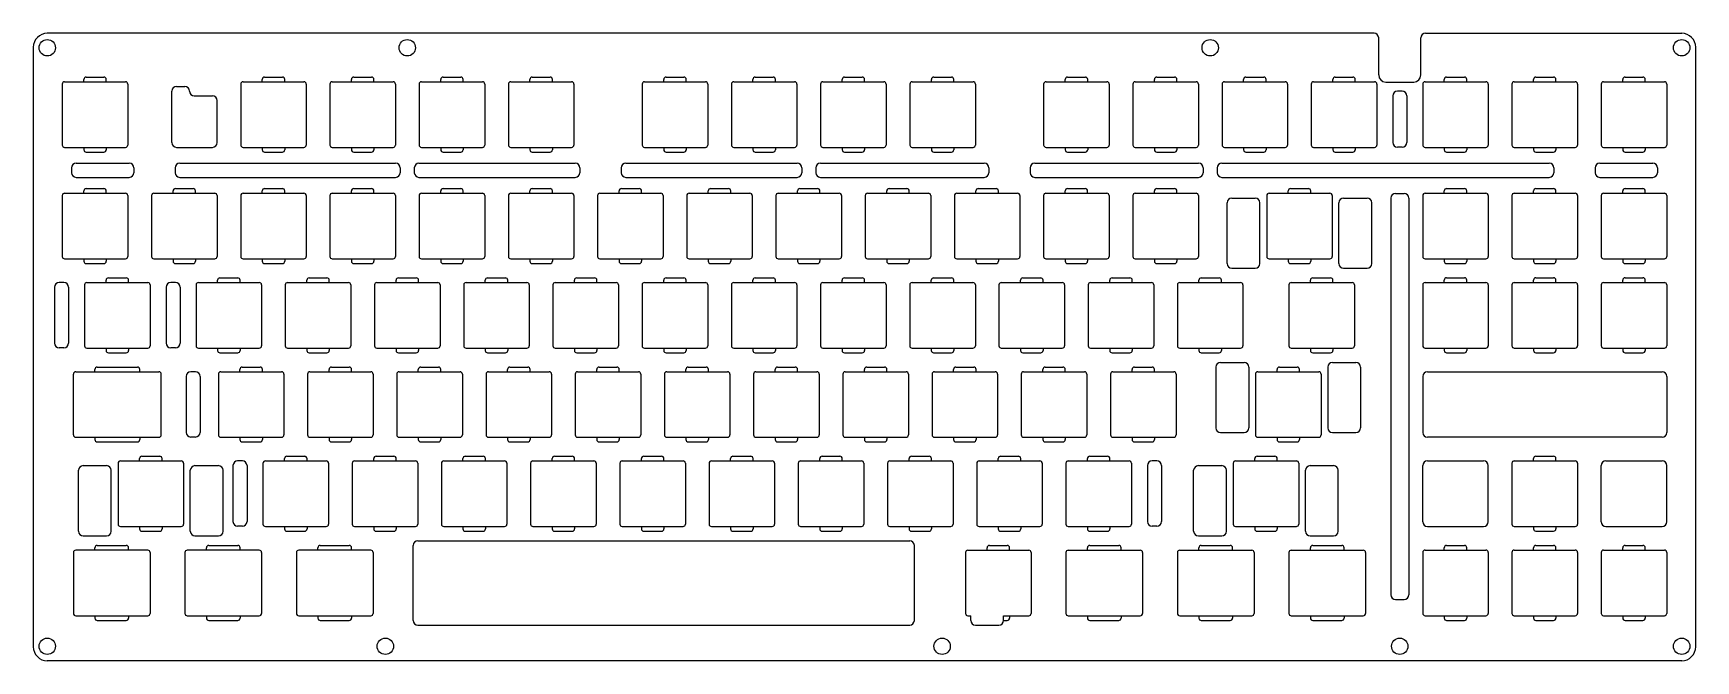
# Model space of a CAD drawing. Header units: millimetres. Extents: x -3918 to -3563, y -301 to -167.
import ezdxf

# ---------------------------------------------------------------- set-up
doc = ezdxf.new("R2010")
doc.units = ezdxf.units.MM

msp = doc.modelspace()

# ---------------------------------------------------------------- linework, layer by layer
for p, q in [((-3632.64, -166.7), (-3915.44, -166.7)), ((-3632.14, -166.7), (-3632.64, -166.7)), ((-3621.14, -166.7), (-3620.64, -166.7)), ((-3620.64, -166.7), (-3566.44, -166.7)), ((-3918.44, -169.7), (-3918.44, -297.7)), ((-3631.14, -175.61), (-3631.14, -167.7)), ((-3622.14, -175.61), (-3622.14, -167.7)), ((-3563.44, -297.7), (-3563.44, -169.7)), ((-3911.74, -177.06), (-3898.74, -177.06)), ((-3907.64, -177.06), (-3907.64, -176.56)), ((-3907.14, -176.06), (-3903.34, -176.06)), ((-3902.84, -177.06), (-3902.84, -176.56)), ((-3873.64, -177.06), (-3860.64, -177.06)), ((-3869.54, -177.06), (-3869.54, -176.56)), ((-3869.04, -176.06), (-3865.24, -176.06)), ((-3864.74, -177.06), (-3864.74, -176.56)), ((-3854.59, -177.06), (-3841.59, -177.06)), ((-3850.49, -177.06), (-3850.49, -176.56)), ((-3849.99, -176.06), (-3846.19, -176.06)), ((-3845.69, -177.06), (-3845.69, -176.56)), ((-3835.54, -177.06), (-3822.54, -177.06)), ((-3831.44, -177.06), (-3831.44, -176.56)), ((-3830.94, -176.06), (-3827.14, -176.06)), ((-3826.64, -177.06), (-3826.64, -176.56)), ((-3816.49, -177.06), (-3803.49, -177.06)), ((-3812.39, -177.06), (-3812.39, -176.56)), ((-3811.89, -176.06), (-3808.09, -176.06)), ((-3807.59, -177.06), (-3807.59, -176.56)), ((-3787.91, -177.06), (-3774.91, -177.06)), ((-3783.81, -177.06), (-3783.81, -176.56)), ((-3783.31, -176.06), (-3779.51, -176.06)), ((-3779.01, -177.06), (-3779.01, -176.56)), ((-3768.86, -177.06), (-3755.86, -177.06)), ((-3764.76, -177.06), (-3764.76, -176.56)), ((-3764.26, -176.06), (-3760.46, -176.06)), ((-3759.96, -177.06), (-3759.96, -176.56)), ((-3749.81, -177.06), (-3736.81, -177.06)), ((-3745.71, -177.06), (-3745.71, -176.56)), ((-3745.21, -176.06), (-3741.41, -176.06)), ((-3740.91, -177.06), (-3740.91, -176.56)), ((-3730.76, -177.06), (-3717.76, -177.06)), ((-3726.66, -177.06), (-3726.66, -176.56)), ((-3726.16, -176.06), (-3722.36, -176.06)), ((-3721.86, -177.06), (-3721.86, -176.56)), ((-3702.18, -177.06), (-3689.18, -177.06)), ((-3698.08, -177.06), (-3698.08, -176.56)), ((-3697.58, -176.06), (-3693.78, -176.06)), ((-3693.28, -177.06), (-3693.28, -176.56)), ((-3683.13, -177.06), (-3670.13, -177.06)), ((-3679.03, -177.06), (-3679.03, -176.56)), ((-3678.53, -176.06), (-3674.73, -176.06)), ((-3674.23, -177.06), (-3674.23, -176.56)), ((-3664.08, -177.06), (-3651.08, -177.06)), ((-3659.98, -177.06), (-3659.98, -176.56)), ((-3659.48, -176.06), (-3655.68, -176.06)), ((-3655.18, -177.06), (-3655.18, -176.56)), ((-3645.03, -177.06), (-3632.03, -177.06)), ((-3640.93, -177.06), (-3640.93, -176.56)), ((-3640.43, -176.06), (-3636.63, -176.06)), ((-3636.13, -177.06), (-3636.13, -176.56)), ((-3629.64, -177.11), (-3623.64, -177.11)), ((-3621.23, -177.06), (-3608.23, -177.06)), ((-3617.13, -177.06), (-3617.13, -176.56)), ((-3616.63, -176.06), (-3612.83, -176.06)), ((-3612.33, -177.06), (-3612.33, -176.56)), ((-3602.18, -177.06), (-3589.18, -177.06)), ((-3598.08, -177.06), (-3598.08, -176.56)), ((-3597.58, -176.06), (-3593.78, -176.06)), ((-3593.28, -177.06), (-3593.28, -176.56)), ((-3583.13, -177.06), (-3570.13, -177.06)), ((-3579.03, -177.06), (-3579.03, -176.56)), ((-3578.53, -176.06), (-3574.73, -176.06)), ((-3574.23, -177.06), (-3574.23, -176.56)), ((-3912.24, -177.56), (-3912.24, -190.56)), ((-3898.24, -177.56), (-3898.24, -190.56)), ((-3888.83, -190.06), (-3888.83, -179.06)), ((-3887.83, -178.06), (-3886.07, -178.06)), ((-3884.07, -180.06), (-3880.19, -180.06)), ((-3874.14, -177.56), (-3874.14, -190.56)), ((-3860.14, -177.56), (-3860.14, -190.56)), ((-3855.09, -177.56), (-3855.09, -190.56)), ((-3841.09, -177.56), (-3841.09, -190.56)), ((-3836.04, -177.56), (-3836.04, -190.56)), ((-3822.04, -177.56), (-3822.04, -190.56)), ((-3816.99, -177.56), (-3816.99, -190.56)), ((-3802.99, -177.56), (-3802.99, -190.56)), ((-3788.41, -177.56), (-3788.41, -190.56)), ((-3774.41, -177.56), (-3774.41, -190.56)), ((-3769.36, -177.56), (-3769.36, -190.56)), ((-3755.36, -177.56), (-3755.36, -190.56)), ((-3750.31, -177.56), (-3750.31, -190.56)), ((-3736.31, -177.56), (-3736.31, -190.56)), ((-3731.26, -177.56), (-3731.26, -190.56)), ((-3717.26, -177.56), (-3717.26, -190.56)), ((-3702.68, -177.56), (-3702.68, -190.56)), ((-3688.68, -177.56), (-3688.68, -190.56)), ((-3683.63, -177.56), (-3683.63, -190.56)), ((-3669.63, -177.56), (-3669.63, -190.56)), ((-3664.58, -177.56), (-3664.58, -190.56)), ((-3650.58, -177.56), (-3650.58, -190.56)), ((-3645.53, -177.56), (-3645.53, -190.56)), ((-3631.53, -177.56), (-3631.53, -190.56)), ((-3628.13, -180.06), (-3628.13, -190)), ((-3626.13, -179.06), (-3627.13, -179.06)), ((-3625.13, -180.06), (-3625.13, -190)), ((-3621.73, -177.56), (-3621.73, -190.56)), ((-3607.73, -177.56), (-3607.73, -190.56)), ((-3602.68, -177.56), (-3602.68, -190.56)), ((-3588.68, -177.56), (-3588.68, -190.56)), ((-3583.63, -177.56), (-3583.63, -190.56)), ((-3569.63, -177.56), (-3569.63, -190.56)), ((-3879.19, -190.06), (-3879.19, -181.06)), ((-3911.74, -191.06), (-3898.74, -191.06)), ((-3907.64, -191.06), (-3907.64, -191.56)), ((-3902.84, -191.06), (-3902.84, -191.56)), ((-3887.83, -191.06), (-3880.19, -191.06)), ((-3873.64, -191.06), (-3860.64, -191.06)), ((-3869.54, -191.06), (-3869.54, -191.56)), ((-3864.74, -191.06), (-3864.74, -191.56)), ((-3854.59, -191.06), (-3841.59, -191.06)), ((-3850.49, -191.06), (-3850.49, -191.56)), ((-3845.69, -191.06), (-3845.69, -191.56)), ((-3835.54, -191.06), (-3822.54, -191.06)), ((-3831.44, -191.06), (-3831.44, -191.56)), ((-3826.64, -191.06), (-3826.64, -191.56)), ((-3816.49, -191.06), (-3803.49, -191.06)), ((-3812.39, -191.06), (-3812.39, -191.56)), ((-3807.59, -191.06), (-3807.59, -191.56)), ((-3787.91, -191.06), (-3774.91, -191.06)), ((-3783.81, -191.06), (-3783.81, -191.56)), ((-3779.01, -191.06), (-3779.01, -191.56)), ((-3768.86, -191.06), (-3755.86, -191.06)), ((-3764.76, -191.06), (-3764.76, -191.56)), ((-3759.96, -191.06), (-3759.96, -191.56)), ((-3749.81, -191.06), (-3736.81, -191.06)), ((-3745.71, -191.06), (-3745.71, -191.56)), ((-3740.91, -191.06), (-3740.91, -191.56)), ((-3730.76, -191.06), (-3717.76, -191.06)), ((-3726.66, -191.06), (-3726.66, -191.56)), ((-3721.86, -191.06), (-3721.86, -191.56)), ((-3702.18, -191.06), (-3689.18, -191.06)), ((-3698.08, -191.06), (-3698.08, -191.56)), ((-3693.28, -191.06), (-3693.28, -191.56)), ((-3683.13, -191.06), (-3670.13, -191.06)), ((-3679.03, -191.06), (-3679.03, -191.56)), ((-3674.23, -191.06), (-3674.23, -191.56)), ((-3664.08, -191.06), (-3651.08, -191.06)), ((-3659.98, -191.06), (-3659.98, -191.56)), ((-3655.18, -191.06), (-3655.18, -191.56)), ((-3645.03, -191.06), (-3632.03, -191.06)), ((-3640.93, -191.06), (-3640.93, -191.56)), ((-3636.13, -191.06), (-3636.13, -191.56)), ((-3626.13, -191), (-3627.13, -191)), ((-3621.23, -191.06), (-3608.23, -191.06)), ((-3617.13, -191.06), (-3617.13, -191.56)), ((-3612.33, -191.06), (-3612.33, -191.56)), ((-3602.18, -191.06), (-3589.18, -191.06)), ((-3598.08, -191.06), (-3598.08, -191.56)), ((-3593.28, -191.06), (-3593.28, -191.56)), ((-3583.13, -191.06), (-3570.13, -191.06)), ((-3579.03, -191.06), (-3579.03, -191.56)), ((-3574.23, -191.06), (-3574.23, -191.56)), ((-3909.27, -194.46), (-3897.94, -194.46)), ((-3907.14, -192.06), (-3903.34, -192.06)), ((-3887.15, -194.46), (-3841.07, -194.46)), ((-3869.04, -192.06), (-3865.24, -192.06)), ((-3849.99, -192.06), (-3846.19, -192.06)), ((-3836.07, -194.46), (-3802.69, -194.46)), ((-3830.94, -192.06), (-3827.14, -192.06)), ((-3811.89, -192.06), (-3808.09, -192.06)), ((-3791.9, -194.46), (-3755.34, -194.46)), ((-3783.31, -192.06), (-3779.51, -192.06)), ((-3764.26, -192.06), (-3760.46, -192.06)), ((-3750.34, -194.46), (-3715.38, -194.46)), ((-3745.21, -192.06), (-3741.41, -192.06)), ((-3726.16, -192.06), (-3722.36, -192.06)), ((-3704.59, -194.46), (-3669.61, -194.46)), ((-3697.58, -192.06), (-3693.78, -192.06)), ((-3678.53, -192.06), (-3674.73, -192.06)), ((-3664.61, -194.46), (-3594.73, -194.46)), ((-3659.48, -192.06), (-3655.68, -192.06)), ((-3640.43, -192.06), (-3636.63, -192.06)), ((-3616.63, -192.06), (-3612.83, -192.06)), ((-3597.58, -192.06), (-3593.78, -192.06)), ((-3583.94, -194.46), (-3572.61, -194.46)), ((-3578.53, -192.06), (-3574.73, -192.06)), ((-3910.27, -195.46), (-3910.27, -196.47)), ((-3909.27, -197.47), (-3897.94, -197.47)), ((-3896.94, -195.46), (-3896.94, -196.47)), ((-3888.15, -195.46), (-3888.15, -196.47)), ((-3887.15, -197.47), (-3841.07, -197.47)), ((-3840.07, -195.46), (-3840.07, -196.47)), ((-3837.07, -195.46), (-3837.07, -196.47)), ((-3836.07, -197.47), (-3802.69, -197.47)), ((-3801.69, -195.46), (-3801.69, -196.47)), ((-3792.9, -195.46), (-3792.9, -196.47)), ((-3791.9, -197.47), (-3755.34, -197.47)), ((-3754.34, -195.46), (-3754.34, -196.47)), ((-3751.34, -195.46), (-3751.34, -196.47)), ((-3750.34, -197.47), (-3715.38, -197.47)), ((-3714.38, -195.46), (-3714.38, -196.47)), ((-3705.59, -195.46), (-3705.59, -196.47)), ((-3704.59, -197.47), (-3669.61, -197.47)), ((-3668.61, -195.46), (-3668.61, -196.47)), ((-3665.61, -195.46), (-3665.61, -196.47)), ((-3664.61, -197.47), (-3594.73, -197.47)), ((-3593.73, -195.46), (-3593.73, -196.47)), ((-3584.94, -195.46), (-3584.94, -196.47)), ((-3583.94, -197.47), (-3572.61, -197.47)), ((-3571.61, -195.46), (-3571.61, -196.47)), ((-3912.24, -201.37), (-3912.24, -214.37)), ((-3911.74, -200.87), (-3898.74, -200.87)), ((-3907.64, -200.87), (-3907.64, -200.37)), ((-3907.14, -199.87), (-3903.34, -199.87)), ((-3902.84, -200.87), (-3902.84, -200.37)), ((-3898.24, -201.37), (-3898.24, -214.37)), ((-3893.19, -201.37), (-3893.19, -214.37)), ((-3892.69, -200.87), (-3879.69, -200.87)), ((-3888.59, -200.87), (-3888.59, -200.37)), ((-3888.09, -199.87), (-3884.29, -199.87)), ((-3883.79, -200.87), (-3883.79, -200.37)), ((-3879.19, -201.37), (-3879.19, -214.37)), ((-3874.14, -201.37), (-3874.14, -214.37)), ((-3873.64, -200.87), (-3860.64, -200.87)), ((-3869.54, -200.87), (-3869.54, -200.37)), ((-3869.04, -199.87), (-3865.24, -199.87)), ((-3864.74, -200.87), (-3864.74, -200.37)), ((-3860.14, -201.37), (-3860.14, -214.37)), ((-3855.09, -201.37), (-3855.09, -214.37)), ((-3854.59, -200.87), (-3841.59, -200.87)), ((-3850.49, -200.87), (-3850.49, -200.37)), ((-3849.99, -199.87), (-3846.19, -199.87)), ((-3845.69, -200.87), (-3845.69, -200.37)), ((-3841.09, -201.37), (-3841.09, -214.37)), ((-3836.04, -201.37), (-3836.04, -214.37)), ((-3835.54, -200.87), (-3822.54, -200.87)), ((-3831.44, -200.87), (-3831.44, -200.37)), ((-3830.94, -199.87), (-3827.14, -199.87)), ((-3826.64, -200.87), (-3826.64, -200.37)), ((-3822.04, -201.37), (-3822.04, -214.37)), ((-3816.99, -201.37), (-3816.99, -214.37)), ((-3816.49, -200.87), (-3803.49, -200.87)), ((-3812.39, -200.87), (-3812.39, -200.37)), ((-3811.89, -199.87), (-3808.09, -199.87)), ((-3807.59, -200.87), (-3807.59, -200.37)), ((-3802.99, -201.37), (-3802.99, -214.37)), ((-3797.94, -201.37), (-3797.94, -214.37)), ((-3797.44, -200.87), (-3784.44, -200.87)), ((-3793.34, -200.87), (-3793.34, -200.37)), ((-3792.84, -199.87), (-3789.04, -199.87)), ((-3788.54, -200.87), (-3788.54, -200.37)), ((-3783.94, -201.37), (-3783.94, -214.37)), ((-3778.89, -201.37), (-3778.89, -214.37)), ((-3778.39, -200.87), (-3765.39, -200.87)), ((-3774.29, -200.87), (-3774.29, -200.37)), ((-3773.79, -199.87), (-3769.99, -199.87)), ((-3769.49, -200.87), (-3769.49, -200.37)), ((-3764.89, -201.37), (-3764.89, -214.37)), ((-3759.84, -201.37), (-3759.84, -214.37)), ((-3759.34, -200.87), (-3746.34, -200.87)), ((-3755.24, -200.87), (-3755.24, -200.37)), ((-3754.74, -199.87), (-3750.94, -199.87)), ((-3750.44, -200.87), (-3750.44, -200.37)), ((-3745.84, -201.37), (-3745.84, -214.37)), ((-3740.79, -201.37), (-3740.79, -214.37)), ((-3740.29, -200.87), (-3727.29, -200.87)), ((-3736.19, -200.87), (-3736.19, -200.37)), ((-3735.69, -199.87), (-3731.89, -199.87)), ((-3731.39, -200.87), (-3731.39, -200.37)), ((-3726.79, -201.37), (-3726.79, -214.37)), ((-3721.74, -201.37), (-3721.74, -214.37)), ((-3721.24, -200.87), (-3708.24, -200.87)), ((-3717.14, -200.87), (-3717.14, -200.37)), ((-3716.64, -199.87), (-3712.84, -199.87)), ((-3712.34, -200.87), (-3712.34, -200.37)), ((-3707.74, -201.37), (-3707.74, -214.37)), ((-3702.69, -201.37), (-3702.69, -214.37)), ((-3702.19, -200.87), (-3689.19, -200.87)), ((-3698.09, -200.87), (-3698.09, -200.37)), ((-3697.59, -199.87), (-3693.79, -199.87)), ((-3693.29, -200.87), (-3693.29, -200.37)), ((-3688.69, -201.37), (-3688.69, -214.37)), ((-3683.64, -201.37), (-3683.64, -214.37)), ((-3683.14, -200.87), (-3670.14, -200.87)), ((-3679.04, -200.87), (-3679.04, -200.37)), ((-3678.54, -199.87), (-3674.74, -199.87)), ((-3674.24, -200.87), (-3674.24, -200.37)), ((-3669.64, -201.37), (-3669.64, -214.37)), ((-3662.51, -201.88), (-3657.51, -201.88)), ((-3655.06, -201.37), (-3655.06, -214.37)), ((-3654.56, -200.87), (-3641.56, -200.87)), ((-3650.46, -200.87), (-3650.46, -200.37)), ((-3649.96, -199.87), (-3646.16, -199.87)), ((-3645.66, -200.87), (-3645.66, -200.37)), ((-3641.06, -201.37), (-3641.06, -214.37)), ((-3638.63, -201.88), (-3633.63, -201.88)), ((-3628.54, -201.9), (-3628.54, -286.6)), ((-3627.54, -200.9), (-3625.73, -200.9)), ((-3624.73, -201.9), (-3624.73, -286.6)), ((-3621.73, -201.37), (-3621.73, -214.37)), ((-3621.23, -200.87), (-3608.23, -200.87)), ((-3617.13, -200.87), (-3617.13, -200.37)), ((-3616.63, -199.87), (-3612.83, -199.87)), ((-3612.33, -200.87), (-3612.33, -200.37)), ((-3607.73, -201.37), (-3607.73, -214.37)), ((-3602.68, -201.37), (-3602.68, -214.37)), ((-3602.18, -200.87), (-3589.18, -200.87)), ((-3598.08, -200.87), (-3598.08, -200.37)), ((-3597.58, -199.87), (-3593.78, -199.87)), ((-3593.28, -200.87), (-3593.28, -200.37)), ((-3588.68, -201.37), (-3588.68, -214.37)), ((-3583.63, -201.37), (-3583.63, -214.37)), ((-3583.13, -200.87), (-3570.13, -200.87)), ((-3579.03, -200.87), (-3579.03, -200.37)), ((-3578.53, -199.87), (-3574.73, -199.87)), ((-3574.23, -200.87), (-3574.23, -200.37)), ((-3569.63, -201.37), (-3569.63, -214.37)), ((-3663.51, -215.88), (-3663.51, -202.88)), ((-3656.51, -215.88), (-3656.51, -202.88)), ((-3639.63, -215.88), (-3639.63, -202.88)), ((-3632.63, -215.88), (-3632.63, -202.88)), ((-3911.74, -214.87), (-3898.74, -214.87)), ((-3907.64, -214.87), (-3907.64, -215.37)), ((-3907.14, -215.87), (-3903.34, -215.87)), ((-3902.84, -214.87), (-3902.84, -215.37)), ((-3892.69, -214.87), (-3879.69, -214.87)), ((-3888.59, -214.87), (-3888.59, -215.37)), ((-3888.09, -215.87), (-3884.29, -215.87)), ((-3883.79, -214.87), (-3883.79, -215.37)), ((-3873.64, -214.87), (-3860.64, -214.87)), ((-3869.54, -214.87), (-3869.54, -215.37)), ((-3869.04, -215.87), (-3865.24, -215.87)), ((-3864.74, -214.87), (-3864.74, -215.37)), ((-3854.59, -214.87), (-3841.59, -214.87)), ((-3850.49, -214.87), (-3850.49, -215.37)), ((-3849.99, -215.87), (-3846.19, -215.87)), ((-3845.69, -214.87), (-3845.69, -215.37)), ((-3835.54, -214.87), (-3822.54, -214.87)), ((-3831.44, -214.87), (-3831.44, -215.37)), ((-3830.94, -215.87), (-3827.14, -215.87)), ((-3826.64, -214.87), (-3826.64, -215.37)), ((-3816.49, -214.87), (-3803.49, -214.87)), ((-3812.39, -214.87), (-3812.39, -215.37)), ((-3811.89, -215.87), (-3808.09, -215.87)), ((-3807.59, -214.87), (-3807.59, -215.37)), ((-3797.44, -214.87), (-3784.44, -214.87)), ((-3793.34, -214.87), (-3793.34, -215.37)), ((-3792.84, -215.87), (-3789.04, -215.87)), ((-3788.54, -214.87), (-3788.54, -215.37)), ((-3778.39, -214.87), (-3765.39, -214.87)), ((-3774.29, -214.87), (-3774.29, -215.37)), ((-3773.79, -215.87), (-3769.99, -215.87)), ((-3769.49, -214.87), (-3769.49, -215.37)), ((-3759.34, -214.87), (-3746.34, -214.87)), ((-3755.24, -214.87), (-3755.24, -215.37)), ((-3754.74, -215.87), (-3750.94, -215.87)), ((-3750.44, -214.87), (-3750.44, -215.37)), ((-3740.29, -214.87), (-3727.29, -214.87)), ((-3736.19, -214.87), (-3736.19, -215.37)), ((-3735.69, -215.87), (-3731.89, -215.87)), ((-3731.39, -214.87), (-3731.39, -215.37)), ((-3721.24, -214.87), (-3708.24, -214.87)), ((-3717.14, -214.87), (-3717.14, -215.37)), ((-3716.64, -215.87), (-3712.84, -215.87)), ((-3712.34, -214.87), (-3712.34, -215.37)), ((-3702.19, -214.87), (-3689.19, -214.87)), ((-3698.09, -214.87), (-3698.09, -215.37)), ((-3697.59, -215.87), (-3693.79, -215.87)), ((-3693.29, -214.87), (-3693.29, -215.37)), ((-3683.14, -214.87), (-3670.14, -214.87)), ((-3679.04, -214.87), (-3679.04, -215.37)), ((-3678.54, -215.87), (-3674.74, -215.87)), ((-3674.24, -214.87), (-3674.24, -215.37)), ((-3654.56, -214.87), (-3641.56, -214.87)), ((-3650.46, -214.87), (-3650.46, -215.37)), ((-3649.96, -215.87), (-3646.16, -215.87)), ((-3645.66, -214.87), (-3645.66, -215.37)), ((-3621.23, -214.87), (-3608.23, -214.87)), ((-3617.13, -214.87), (-3617.13, -215.37)), ((-3616.63, -215.87), (-3612.83, -215.87)), ((-3612.33, -214.87), (-3612.33, -215.37)), ((-3602.18, -214.87), (-3589.18, -214.87)), ((-3598.08, -214.87), (-3598.08, -215.37)), ((-3597.58, -215.87), (-3593.78, -215.87)), ((-3593.28, -214.87), (-3593.28, -215.37)), ((-3583.13, -214.87), (-3570.13, -214.87)), ((-3579.03, -214.87), (-3579.03, -215.37)), ((-3578.53, -215.87), (-3574.73, -215.87)), ((-3574.23, -214.87), (-3574.23, -215.37)), ((-3911.89, -219.93), (-3912.89, -219.93)), ((-3906.98, -219.93), (-3893.98, -219.93)), ((-3902.88, -219.93), (-3902.88, -219.43)), ((-3902.38, -218.93), (-3898.58, -218.93)), ((-3898.08, -219.93), (-3898.08, -219.43)), ((-3888.08, -219.93), (-3889.08, -219.93)), ((-3883.17, -219.93), (-3870.17, -219.93)), ((-3879.07, -219.93), (-3879.07, -219.43)), ((-3878.57, -218.93), (-3874.77, -218.93)), ((-3874.27, -219.93), (-3874.27, -219.43)), ((-3864.12, -219.93), (-3851.12, -219.93)), ((-3860.02, -219.93), (-3860.02, -219.43)), ((-3859.52, -218.93), (-3855.72, -218.93)), ((-3855.22, -219.93), (-3855.22, -219.43)), ((-3845.07, -219.93), (-3832.07, -219.93)), ((-3840.97, -219.93), (-3840.97, -219.43)), ((-3840.47, -218.93), (-3836.67, -218.93)), ((-3836.17, -219.93), (-3836.17, -219.43)), ((-3826.02, -219.93), (-3813.02, -219.93)), ((-3821.92, -219.93), (-3821.92, -219.43)), ((-3821.42, -218.93), (-3817.62, -218.93)), ((-3817.12, -219.93), (-3817.12, -219.43)), ((-3806.97, -219.93), (-3793.97, -219.93)), ((-3802.87, -219.93), (-3802.87, -219.43)), ((-3802.37, -218.93), (-3798.57, -218.93)), ((-3798.07, -219.93), (-3798.07, -219.43)), ((-3787.92, -219.93), (-3774.92, -219.93)), ((-3783.82, -219.93), (-3783.82, -219.43)), ((-3783.32, -218.93), (-3779.52, -218.93)), ((-3779.02, -219.93), (-3779.02, -219.43)), ((-3768.87, -219.93), (-3755.87, -219.93)), ((-3764.77, -219.93), (-3764.77, -219.43)), ((-3764.27, -218.93), (-3760.47, -218.93)), ((-3759.97, -219.93), (-3759.97, -219.43)), ((-3749.82, -219.93), (-3736.82, -219.93)), ((-3745.72, -219.93), (-3745.72, -219.43)), ((-3745.22, -218.93), (-3741.42, -218.93)), ((-3740.92, -219.93), (-3740.92, -219.43)), ((-3730.77, -219.93), (-3717.77, -219.93)), ((-3726.67, -219.93), (-3726.67, -219.43)), ((-3726.17, -218.93), (-3722.37, -218.93)), ((-3721.87, -219.93), (-3721.87, -219.43)), ((-3711.72, -219.93), (-3698.72, -219.93)), ((-3707.62, -219.93), (-3707.62, -219.43)), ((-3707.12, -218.93), (-3703.32, -218.93)), ((-3702.82, -219.93), (-3702.82, -219.43)), ((-3692.67, -219.93), (-3679.67, -219.93)), ((-3688.57, -219.93), (-3688.57, -219.43)), ((-3688.07, -218.93), (-3684.27, -218.93)), ((-3683.77, -219.93), (-3683.77, -219.43)), ((-3673.62, -219.93), (-3660.62, -219.93)), ((-3669.52, -219.93), (-3669.52, -219.43)), ((-3669.02, -218.93), (-3665.22, -218.93)), ((-3664.72, -219.93), (-3664.72, -219.43)), ((-3662.51, -216.88), (-3657.51, -216.88)), ((-3649.81, -219.93), (-3636.81, -219.93)), ((-3645.71, -219.93), (-3645.71, -219.43)), ((-3645.21, -218.93), (-3641.41, -218.93)), ((-3640.91, -219.93), (-3640.91, -219.43)), ((-3638.63, -216.88), (-3633.63, -216.88)), ((-3621.23, -219.92), (-3608.23, -219.92)), ((-3617.13, -219.92), (-3617.13, -219.42)), ((-3616.63, -218.92), (-3612.83, -218.92)), ((-3612.33, -219.92), (-3612.33, -219.42)), ((-3602.18, -219.92), (-3589.18, -219.92)), ((-3598.08, -219.92), (-3598.08, -219.42)), ((-3597.58, -218.92), (-3593.78, -218.92)), ((-3593.28, -219.92), (-3593.28, -219.42)), ((-3583.13, -219.92), (-3570.13, -219.92)), ((-3579.03, -219.92), (-3579.03, -219.42)), ((-3578.53, -218.92), (-3574.73, -218.92)), ((-3574.23, -219.92), (-3574.23, -219.42)), ((-3913.89, -220.93), (-3913.89, -232.87)), ((-3910.89, -220.93), (-3910.89, -232.87)), ((-3907.48, -220.43), (-3907.48, -233.43)), ((-3893.48, -220.43), (-3893.48, -233.43)), ((-3890.08, -220.93), (-3890.08, -232.87)), ((-3887.08, -220.93), (-3887.08, -232.87)), ((-3883.67, -220.43), (-3883.67, -233.43)), ((-3869.67, -220.43), (-3869.67, -233.43)), ((-3864.62, -220.43), (-3864.62, -233.43)), ((-3850.62, -220.43), (-3850.62, -233.43)), ((-3845.57, -220.43), (-3845.57, -233.43)), ((-3831.57, -220.43), (-3831.57, -233.43)), ((-3826.52, -220.43), (-3826.52, -233.43)), ((-3812.52, -220.43), (-3812.52, -233.43)), ((-3807.47, -220.43), (-3807.47, -233.43)), ((-3793.47, -220.43), (-3793.47, -233.43)), ((-3788.42, -220.43), (-3788.42, -233.43)), ((-3774.42, -220.43), (-3774.42, -233.43)), ((-3769.37, -220.43), (-3769.37, -233.43)), ((-3755.37, -220.43), (-3755.37, -233.43)), ((-3750.32, -220.43), (-3750.32, -233.43)), ((-3736.32, -220.43), (-3736.32, -233.43)), ((-3731.27, -220.43), (-3731.27, -233.43)), ((-3717.27, -220.43), (-3717.27, -233.43)), ((-3712.22, -220.43), (-3712.22, -233.43)), ((-3698.22, -220.43), (-3698.22, -233.43)), ((-3693.17, -220.43), (-3693.17, -233.43)), ((-3679.17, -220.43), (-3679.17, -233.43)), ((-3674.12, -220.43), (-3674.12, -233.43)), ((-3660.12, -220.43), (-3660.12, -233.43)), ((-3650.31, -220.43), (-3650.31, -233.43)), ((-3636.31, -220.43), (-3636.31, -233.43)), ((-3621.73, -220.42), (-3621.73, -233.42)), ((-3607.73, -220.42), (-3607.73, -233.42)), ((-3602.68, -220.42), (-3602.68, -233.42)), ((-3588.68, -220.42), (-3588.68, -233.42)), ((-3583.63, -220.42), (-3583.63, -233.42)), ((-3569.63, -220.42), (-3569.63, -233.42)), ((-3911.89, -233.87), (-3912.89, -233.87)), ((-3906.98, -233.93), (-3893.98, -233.93)), ((-3902.88, -233.93), (-3902.88, -234.43)), ((-3898.08, -233.93), (-3898.08, -234.43)), ((-3888.08, -233.87), (-3889.08, -233.87)), ((-3883.17, -233.93), (-3870.17, -233.93)), ((-3879.07, -233.93), (-3879.07, -234.43)), ((-3874.27, -233.93), (-3874.27, -234.43)), ((-3864.12, -233.93), (-3851.12, -233.93)), ((-3860.02, -233.93), (-3860.02, -234.43)), ((-3855.22, -233.93), (-3855.22, -234.43)), ((-3845.07, -233.93), (-3832.07, -233.93)), ((-3840.97, -233.93), (-3840.97, -234.43)), ((-3836.17, -233.93), (-3836.17, -234.43)), ((-3826.02, -233.93), (-3813.02, -233.93)), ((-3821.92, -233.93), (-3821.92, -234.43)), ((-3817.12, -233.93), (-3817.12, -234.43)), ((-3806.97, -233.93), (-3793.97, -233.93)), ((-3802.87, -233.93), (-3802.87, -234.43)), ((-3798.07, -233.93), (-3798.07, -234.43)), ((-3787.92, -233.93), (-3774.92, -233.93)), ((-3783.82, -233.93), (-3783.82, -234.43)), ((-3779.02, -233.93), (-3779.02, -234.43)), ((-3768.87, -233.93), (-3755.87, -233.93)), ((-3764.77, -233.93), (-3764.77, -234.43)), ((-3759.97, -233.93), (-3759.97, -234.43)), ((-3749.82, -233.93), (-3736.82, -233.93)), ((-3745.72, -233.93), (-3745.72, -234.43)), ((-3740.92, -233.93), (-3740.92, -234.43)), ((-3730.77, -233.93), (-3717.77, -233.93)), ((-3726.67, -233.93), (-3726.67, -234.43)), ((-3721.87, -233.93), (-3721.87, -234.43)), ((-3711.72, -233.93), (-3698.72, -233.93)), ((-3707.62, -233.93), (-3707.62, -234.43)), ((-3702.82, -233.93), (-3702.82, -234.43)), ((-3692.67, -233.93), (-3679.67, -233.93)), ((-3688.57, -233.93), (-3688.57, -234.43)), ((-3683.77, -233.93), (-3683.77, -234.43)), ((-3673.62, -233.93), (-3660.62, -233.93)), ((-3669.52, -233.93), (-3669.52, -234.43)), ((-3664.72, -233.93), (-3664.72, -234.43)), ((-3649.81, -233.93), (-3636.81, -233.93)), ((-3645.71, -233.93), (-3645.71, -234.43)), ((-3640.91, -233.93), (-3640.91, -234.43)), ((-3621.23, -233.92), (-3608.23, -233.92)), ((-3617.13, -233.92), (-3617.13, -234.42)), ((-3612.33, -233.92), (-3612.33, -234.42)), ((-3602.18, -233.92), (-3589.18, -233.92)), ((-3598.08, -233.92), (-3598.08, -234.42)), ((-3593.28, -233.92), (-3593.28, -234.42)), ((-3583.13, -233.92), (-3570.13, -233.92)), ((-3579.03, -233.92), (-3579.03, -234.42)), ((-3574.23, -233.92), (-3574.23, -234.42)), ((-3902.38, -234.93), (-3898.58, -234.93)), ((-3878.57, -234.93), (-3874.77, -234.93)), ((-3859.52, -234.93), (-3855.72, -234.93)), ((-3840.47, -234.93), (-3836.67, -234.93)), ((-3821.42, -234.93), (-3817.62, -234.93)), ((-3802.37, -234.93), (-3798.57, -234.93)), ((-3783.32, -234.93), (-3779.52, -234.93)), ((-3764.27, -234.93), (-3760.47, -234.93)), ((-3745.22, -234.93), (-3741.42, -234.93)), ((-3726.17, -234.93), (-3722.37, -234.93)), ((-3707.12, -234.93), (-3703.32, -234.93)), ((-3688.07, -234.93), (-3684.27, -234.93)), ((-3669.02, -234.93), (-3665.22, -234.93)), ((-3664.89, -236.98), (-3659.89, -236.98)), ((-3645.21, -234.93), (-3641.41, -234.93)), ((-3641.01, -236.98), (-3636.01, -236.98)), ((-3616.63, -234.92), (-3612.83, -234.92)), ((-3597.58, -234.92), (-3593.78, -234.92)), ((-3578.53, -234.92), (-3574.73, -234.92)), ((-3909.86, -252.48), (-3909.86, -239.48)), ((-3909.36, -238.98), (-3891.6, -238.98)), ((-3905.26, -238.98), (-3905.26, -238.48)), ((-3904.76, -237.98), (-3896.2, -237.98)), ((-3895.7, -238.98), (-3895.7, -238.48)), ((-3891.1, -252.48), (-3891.1, -239.48)), ((-3885.81, -239.98), (-3885.81, -251.92)), ((-3883.81, -238.98), (-3884.81, -238.98)), ((-3882.81, -239.98), (-3882.81, -251.92)), ((-3878.91, -239.48), (-3878.91, -252.48)), ((-3878.41, -238.98), (-3865.41, -238.98)), ((-3874.31, -238.98), (-3874.31, -238.48)), ((-3873.81, -237.98), (-3870.01, -237.98)), ((-3869.51, -238.98), (-3869.51, -238.48)), ((-3864.91, -239.48), (-3864.91, -252.48)), ((-3859.86, -239.48), (-3859.86, -252.48)), ((-3859.36, -238.98), (-3846.36, -238.98)), ((-3855.26, -238.98), (-3855.26, -238.48)), ((-3854.76, -237.98), (-3850.96, -237.98)), ((-3850.46, -238.98), (-3850.46, -238.48)), ((-3845.86, -239.48), (-3845.86, -252.48)), ((-3840.81, -239.48), (-3840.81, -252.48)), ((-3840.31, -238.98), (-3827.31, -238.98)), ((-3836.21, -238.98), (-3836.21, -238.48)), ((-3835.71, -237.98), (-3831.91, -237.98)), ((-3831.41, -238.98), (-3831.41, -238.48)), ((-3826.81, -239.48), (-3826.81, -252.48)), ((-3821.76, -239.48), (-3821.76, -252.48)), ((-3821.26, -238.98), (-3808.26, -238.98)), ((-3817.16, -238.98), (-3817.16, -238.48)), ((-3816.66, -237.98), (-3812.86, -237.98)), ((-3812.36, -238.98), (-3812.36, -238.48)), ((-3807.76, -239.48), (-3807.76, -252.48)), ((-3802.71, -239.48), (-3802.71, -252.48)), ((-3802.21, -238.98), (-3789.21, -238.98)), ((-3798.11, -238.98), (-3798.11, -238.48)), ((-3797.61, -237.98), (-3793.81, -237.98)), ((-3793.31, -238.98), (-3793.31, -238.48)), ((-3788.71, -239.48), (-3788.71, -252.48)), ((-3783.66, -239.48), (-3783.66, -252.48)), ((-3783.16, -238.98), (-3770.16, -238.98)), ((-3779.06, -238.98), (-3779.06, -238.48)), ((-3778.56, -237.98), (-3774.76, -237.98)), ((-3774.26, -238.98), (-3774.26, -238.48)), ((-3769.66, -239.48), (-3769.66, -252.48)), ((-3764.61, -239.48), (-3764.61, -252.48)), ((-3764.11, -238.98), (-3751.11, -238.98)), ((-3760.01, -238.98), (-3760.01, -238.48)), ((-3759.51, -237.98), (-3755.71, -237.98)), ((-3755.21, -238.98), (-3755.21, -238.48)), ((-3750.61, -239.48), (-3750.61, -252.48)), ((-3745.56, -239.48), (-3745.56, -252.48)), ((-3745.06, -238.98), (-3732.06, -238.98)), ((-3740.96, -238.98), (-3740.96, -238.48)), ((-3740.46, -237.98), (-3736.66, -237.98)), ((-3736.16, -238.98), (-3736.16, -238.48)), ((-3731.56, -239.48), (-3731.56, -252.48)), ((-3726.51, -239.48), (-3726.51, -252.48)), ((-3726.01, -238.98), (-3713.01, -238.98)), ((-3721.91, -238.98), (-3721.91, -238.48)), ((-3721.41, -237.98), (-3717.61, -237.98)), ((-3717.11, -238.98), (-3717.11, -238.48)), ((-3712.51, -239.48), (-3712.51, -252.48)), ((-3707.46, -239.48), (-3707.46, -252.48)), ((-3706.96, -238.98), (-3693.96, -238.98)), ((-3702.86, -238.98), (-3702.86, -238.48)), ((-3702.36, -237.98), (-3698.56, -237.98)), ((-3698.06, -238.98), (-3698.06, -238.48)), ((-3693.46, -239.48), (-3693.46, -252.48)), ((-3688.41, -239.48), (-3688.41, -252.48)), ((-3687.91, -238.98), (-3674.91, -238.98)), ((-3683.81, -238.98), (-3683.81, -238.48)), ((-3683.31, -237.98), (-3679.51, -237.98)), ((-3679.01, -238.98), (-3679.01, -238.48)), ((-3674.41, -239.48), (-3674.41, -252.48)), ((-3665.89, -237.98), (-3665.89, -250.98)), ((-3658.89, -237.98), (-3658.89, -250.98)), ((-3657.45, -239.48), (-3657.45, -252.48)), ((-3656.95, -238.98), (-3643.95, -238.98)), ((-3652.85, -238.98), (-3652.85, -238.48)), ((-3652.35, -237.98), (-3648.55, -237.98)), ((-3648.05, -238.98), (-3648.05, -238.48)), ((-3643.45, -239.48), (-3643.45, -252.48)), ((-3642.01, -237.98), (-3642.01, -250.98)), ((-3635.01, -237.98), (-3635.01, -250.98)), ((-3621.73, -239.98), (-3621.73, -251.98)), ((-3620.73, -238.98), (-3570.61, -238.98)), ((-3569.61, -239.98), (-3569.61, -251.98)), ((-3664.89, -251.98), (-3659.89, -251.98)), ((-3641.01, -251.98), (-3636.01, -251.98)), ((-3909.36, -252.98), (-3891.6, -252.98)), ((-3905.26, -252.98), (-3905.26, -253.48)), ((-3904.76, -253.98), (-3896.2, -253.98)), ((-3895.7, -252.98), (-3895.7, -253.48)), ((-3883.81, -252.92), (-3884.81, -252.92)), ((-3878.41, -252.98), (-3865.41, -252.98)), ((-3874.31, -252.98), (-3874.31, -253.48)), ((-3873.81, -253.98), (-3870.01, -253.98)), ((-3869.51, -252.98), (-3869.51, -253.48)), ((-3859.36, -252.98), (-3846.36, -252.98)), ((-3855.26, -252.98), (-3855.26, -253.48)), ((-3854.76, -253.98), (-3850.96, -253.98)), ((-3850.46, -252.98), (-3850.46, -253.48)), ((-3840.31, -252.98), (-3827.31, -252.98)), ((-3836.21, -252.98), (-3836.21, -253.48)), ((-3835.71, -253.98), (-3831.91, -253.98)), ((-3831.41, -252.98), (-3831.41, -253.48)), ((-3821.26, -252.98), (-3808.26, -252.98)), ((-3817.16, -252.98), (-3817.16, -253.48)), ((-3816.66, -253.98), (-3812.86, -253.98)), ((-3812.36, -252.98), (-3812.36, -253.48)), ((-3802.21, -252.98), (-3789.21, -252.98)), ((-3798.11, -252.98), (-3798.11, -253.48)), ((-3797.61, -253.98), (-3793.81, -253.98)), ((-3793.31, -252.98), (-3793.31, -253.48)), ((-3783.16, -252.98), (-3770.16, -252.98)), ((-3779.06, -252.98), (-3779.06, -253.48)), ((-3778.56, -253.98), (-3774.76, -253.98)), ((-3774.26, -252.98), (-3774.26, -253.48)), ((-3764.11, -252.98), (-3751.11, -252.98)), ((-3760.01, -252.98), (-3760.01, -253.48)), ((-3759.51, -253.98), (-3755.71, -253.98)), ((-3755.21, -252.98), (-3755.21, -253.48)), ((-3745.06, -252.98), (-3732.06, -252.98)), ((-3740.96, -252.98), (-3740.96, -253.48)), ((-3740.46, -253.98), (-3736.66, -253.98)), ((-3736.16, -252.98), (-3736.16, -253.48)), ((-3726.01, -252.98), (-3713.01, -252.98)), ((-3721.91, -252.98), (-3721.91, -253.48)), ((-3721.41, -253.98), (-3717.61, -253.98)), ((-3717.11, -252.98), (-3717.11, -253.48)), ((-3706.96, -252.98), (-3693.96, -252.98)), ((-3702.86, -252.98), (-3702.86, -253.48)), ((-3702.36, -253.98), (-3698.56, -253.98)), ((-3698.06, -252.98), (-3698.06, -253.48)), ((-3687.91, -252.98), (-3674.91, -252.98)), ((-3683.81, -252.98), (-3683.81, -253.48)), ((-3683.31, -253.98), (-3679.51, -253.98)), ((-3679.01, -252.98), (-3679.01, -253.48)), ((-3656.95, -252.98), (-3643.95, -252.98)), ((-3652.85, -252.98), (-3652.85, -253.48)), ((-3652.35, -253.98), (-3648.55, -253.98)), ((-3648.05, -252.98), (-3648.05, -253.48)), ((-3570.61, -252.98), (-3620.73, -252.98)), ((-3907.78, -259.03), (-3902.78, -259.03)), ((-3900.34, -258.53), (-3900.34, -271.53)), ((-3899.84, -258.03), (-3886.84, -258.03)), ((-3895.74, -258.03), (-3895.74, -257.53)), ((-3895.24, -257.03), (-3891.44, -257.03)), ((-3890.94, -258.03), (-3890.94, -257.53)), ((-3886.34, -258.53), (-3886.34, -271.53)), ((-3883.9, -259.03), (-3878.9, -259.03)), ((-3875.79, -259.03), (-3875.79, -270.97)), ((-3873.79, -258.03), (-3874.79, -258.03)), ((-3872.79, -259.03), (-3872.79, -270.97)), ((-3869.38, -258.53), (-3869.38, -271.53)), ((-3868.88, -258.03), (-3855.88, -258.03)), ((-3864.78, -258.03), (-3864.78, -257.53)), ((-3864.28, -257.03), (-3860.48, -257.03)), ((-3859.98, -258.03), (-3859.98, -257.53)), ((-3855.38, -258.53), (-3855.38, -271.53)), ((-3850.33, -258.53), (-3850.33, -271.53)), ((-3849.83, -258.03), (-3836.83, -258.03)), ((-3845.73, -258.03), (-3845.73, -257.53)), ((-3845.23, -257.03), (-3841.43, -257.03)), ((-3840.93, -258.03), (-3840.93, -257.53)), ((-3836.33, -258.53), (-3836.33, -271.53)), ((-3831.28, -258.53), (-3831.28, -271.53)), ((-3830.78, -258.03), (-3817.78, -258.03)), ((-3826.68, -258.03), (-3826.68, -257.53)), ((-3826.18, -257.03), (-3822.38, -257.03)), ((-3821.88, -258.03), (-3821.88, -257.53)), ((-3817.28, -258.53), (-3817.28, -271.53)), ((-3812.23, -258.53), (-3812.23, -271.53)), ((-3811.73, -258.03), (-3798.73, -258.03)), ((-3807.63, -258.03), (-3807.63, -257.53)), ((-3807.13, -257.03), (-3803.33, -257.03)), ((-3802.83, -258.03), (-3802.83, -257.53)), ((-3798.23, -258.53), (-3798.23, -271.53)), ((-3793.18, -258.53), (-3793.18, -271.53)), ((-3792.68, -258.03), (-3779.68, -258.03)), ((-3788.58, -258.03), (-3788.58, -257.53)), ((-3788.08, -257.03), (-3784.28, -257.03)), ((-3783.78, -258.03), (-3783.78, -257.53)), ((-3779.18, -258.53), (-3779.18, -271.53)), ((-3774.13, -258.53), (-3774.13, -271.53)), ((-3773.63, -258.03), (-3760.63, -258.03)), ((-3769.53, -258.03), (-3769.53, -257.53)), ((-3769.03, -257.03), (-3765.23, -257.03)), ((-3764.73, -258.03), (-3764.73, -257.53)), ((-3760.13, -258.53), (-3760.13, -271.53)), ((-3755.08, -258.53), (-3755.08, -271.53)), ((-3754.58, -258.03), (-3741.58, -258.03)), ((-3750.48, -258.03), (-3750.48, -257.53)), ((-3749.98, -257.03), (-3746.18, -257.03)), ((-3745.68, -258.03), (-3745.68, -257.53)), ((-3741.08, -258.53), (-3741.08, -271.53)), ((-3736.03, -258.53), (-3736.03, -271.53)), ((-3735.53, -258.03), (-3722.53, -258.03)), ((-3731.43, -258.03), (-3731.43, -257.53)), ((-3730.93, -257.03), (-3727.13, -257.03)), ((-3726.63, -258.03), (-3726.63, -257.53)), ((-3722.03, -258.53), (-3722.03, -271.53)), ((-3716.98, -258.53), (-3716.98, -271.53)), ((-3716.48, -258.03), (-3703.48, -258.03)), ((-3712.38, -258.03), (-3712.38, -257.53)), ((-3711.88, -257.03), (-3708.08, -257.03)), ((-3707.58, -258.03), (-3707.58, -257.53)), ((-3702.98, -258.53), (-3702.98, -271.53)), ((-3697.93, -258.53), (-3697.93, -271.53)), ((-3697.43, -258.03), (-3684.43, -258.03)), ((-3693.33, -258.03), (-3693.33, -257.53)), ((-3692.83, -257.03), (-3689.03, -257.03)), ((-3688.53, -258.03), (-3688.53, -257.53)), ((-3683.93, -258.53), (-3683.93, -271.53)), ((-3680.53, -259.03), (-3680.53, -270.97)), ((-3678.53, -258.03), (-3679.53, -258.03)), ((-3677.53, -259.03), (-3677.53, -270.97)), ((-3669.65, -259.03), (-3664.65, -259.03)), ((-3662.21, -258.53), (-3662.21, -271.53)), ((-3661.71, -258.03), (-3648.71, -258.03)), ((-3657.61, -258.03), (-3657.61, -257.53)), ((-3657.11, -257.03), (-3653.31, -257.03)), ((-3652.81, -258.03), (-3652.81, -257.53)), ((-3648.21, -258.53), (-3648.21, -271.53)), ((-3645.77, -259.03), (-3640.77, -259.03)), ((-3621.73, -271.03), (-3621.73, -259.03)), ((-3620.73, -258.03), (-3608.73, -258.03)), ((-3607.73, -271.03), (-3607.73, -259.03)), ((-3602.68, -258.52), (-3602.68, -271.52)), ((-3602.18, -258.02), (-3589.18, -258.02)), ((-3598.08, -258.02), (-3598.08, -257.52)), ((-3597.58, -257.02), (-3593.78, -257.02)), ((-3593.28, -258.02), (-3593.28, -257.52)), ((-3588.68, -258.52), (-3588.68, -271.52)), ((-3583.63, -271.03), (-3583.63, -259.03)), ((-3582.63, -258.03), (-3570.63, -258.03)), ((-3569.63, -271.03), (-3569.63, -259.03)), ((-3908.78, -273.03), (-3908.78, -260.03)), ((-3901.78, -273.03), (-3901.78, -260.03)), ((-3884.9, -273.03), (-3884.9, -260.03)), ((-3877.9, -273.03), (-3877.9, -260.03)), ((-3670.65, -273.03), (-3670.65, -260.03)), ((-3663.65, -273.03), (-3663.65, -260.03)), ((-3646.77, -273.03), (-3646.77, -260.03)), ((-3639.77, -273.03), (-3639.77, -260.03)), ((-3899.84, -272.03), (-3886.84, -272.03)), ((-3895.74, -272.03), (-3895.74, -272.53)), ((-3895.24, -273.03), (-3891.44, -273.03)), ((-3890.94, -272.03), (-3890.94, -272.53)), ((-3873.79, -271.97), (-3874.79, -271.97)), ((-3868.88, -272.03), (-3855.88, -272.03)), ((-3864.78, -272.03), (-3864.78, -272.53)), ((-3864.28, -273.03), (-3860.48, -273.03)), ((-3859.98, -272.03), (-3859.98, -272.53)), ((-3849.83, -272.03), (-3836.83, -272.03)), ((-3845.73, -272.03), (-3845.73, -272.53)), ((-3845.23, -273.03), (-3841.43, -273.03)), ((-3840.93, -272.03), (-3840.93, -272.53)), ((-3830.78, -272.03), (-3817.78, -272.03)), ((-3826.68, -272.03), (-3826.68, -272.53)), ((-3826.18, -273.03), (-3822.38, -273.03)), ((-3821.88, -272.03), (-3821.88, -272.53)), ((-3811.73, -272.03), (-3798.73, -272.03)), ((-3807.63, -272.03), (-3807.63, -272.53)), ((-3807.13, -273.03), (-3803.33, -273.03)), ((-3802.83, -272.03), (-3802.83, -272.53)), ((-3792.68, -272.03), (-3779.68, -272.03)), ((-3788.58, -272.03), (-3788.58, -272.53)), ((-3788.08, -273.03), (-3784.28, -273.03)), ((-3783.78, -272.03), (-3783.78, -272.53)), ((-3773.63, -272.03), (-3760.63, -272.03)), ((-3769.53, -272.03), (-3769.53, -272.53)), ((-3769.03, -273.03), (-3765.23, -273.03)), ((-3764.73, -272.03), (-3764.73, -272.53)), ((-3754.58, -272.03), (-3741.58, -272.03)), ((-3750.48, -272.03), (-3750.48, -272.53)), ((-3749.98, -273.03), (-3746.18, -273.03)), ((-3745.68, -272.03), (-3745.68, -272.53)), ((-3735.53, -272.03), (-3722.53, -272.03)), ((-3731.43, -272.03), (-3731.43, -272.53)), ((-3730.93, -273.03), (-3727.13, -273.03)), ((-3726.63, -272.03), (-3726.63, -272.53)), ((-3716.48, -272.03), (-3703.48, -272.03)), ((-3712.38, -272.03), (-3712.38, -272.53)), ((-3711.88, -273.03), (-3708.08, -273.03)), ((-3707.58, -272.03), (-3707.58, -272.53)), ((-3697.43, -272.03), (-3684.43, -272.03)), ((-3693.33, -272.03), (-3693.33, -272.53)), ((-3692.83, -273.03), (-3689.03, -273.03)), ((-3688.53, -272.03), (-3688.53, -272.53)), ((-3678.53, -271.97), (-3679.53, -271.97)), ((-3661.71, -272.03), (-3648.71, -272.03)), ((-3657.61, -272.03), (-3657.61, -272.53)), ((-3657.11, -273.03), (-3653.31, -273.03)), ((-3652.81, -272.03), (-3652.81, -272.53)), ((-3620.73, -272.03), (-3608.73, -272.03)), ((-3602.18, -272.02), (-3589.18, -272.02)), ((-3598.08, -272.02), (-3598.08, -272.52)), ((-3597.58, -273.02), (-3593.78, -273.02)), ((-3593.28, -272.02), (-3593.28, -272.52)), ((-3582.63, -272.03), (-3570.63, -272.03)), ((-3907.78, -274.03), (-3902.78, -274.03)), ((-3905.26, -277.08), (-3905.26, -276.58)), ((-3904.76, -276.08), (-3898.58, -276.08)), ((-3898.08, -277.08), (-3898.08, -276.58)), ((-3883.9, -274.03), (-3878.9, -274.03)), ((-3881.45, -277.08), (-3881.45, -276.58)), ((-3880.95, -276.08), (-3874.77, -276.08)), ((-3874.27, -277.08), (-3874.27, -276.58)), ((-3857.64, -277.08), (-3857.64, -276.58)), ((-3857.14, -276.08), (-3850.96, -276.08)), ((-3850.46, -277.08), (-3850.46, -276.58)), ((-3837.31, -292.08), (-3837.31, -276.08)), ((-3836.31, -275.08), (-3731.29, -275.08)), ((-3730.29, -292.08), (-3730.29, -276.08)), ((-3714.76, -277.08), (-3714.76, -276.58)), ((-3714.26, -276.08), (-3710.46, -276.08)), ((-3709.96, -277.08), (-3709.96, -276.58)), ((-3693.33, -277.08), (-3693.33, -276.58)), ((-3692.83, -276.08), (-3686.65, -276.08)), ((-3686.15, -277.08), (-3686.15, -276.58)), ((-3669.65, -274.03), (-3664.65, -274.03)), ((-3669.52, -277.08), (-3669.52, -276.58)), ((-3669.02, -276.08), (-3662.84, -276.08)), ((-3662.34, -277.08), (-3662.34, -276.58)), ((-3645.77, -274.03), (-3640.77, -274.03)), ((-3645.71, -277.08), (-3645.71, -276.58)), ((-3645.21, -276.08), (-3639.03, -276.08)), ((-3638.53, -277.08), (-3638.53, -276.58)), ((-3617.13, -277.07), (-3617.13, -276.57)), ((-3616.63, -276.07), (-3612.83, -276.07)), ((-3612.33, -277.07), (-3612.33, -276.57)), ((-3598.08, -277.07), (-3598.08, -276.57)), ((-3597.58, -276.07), (-3593.78, -276.07)), ((-3593.28, -277.07), (-3593.28, -276.57)), ((-3579.03, -277.07), (-3579.03, -276.57)), ((-3578.53, -276.07), (-3574.73, -276.07)), ((-3574.23, -277.07), (-3574.23, -276.57)), ((-3909.86, -277.58), (-3909.86, -290.58)), ((-3893.98, -277.08), (-3909.36, -277.08)), ((-3893.48, -277.58), (-3893.48, -290.58)), ((-3886.05, -277.58), (-3886.05, -290.58)), ((-3870.17, -277.08), (-3885.55, -277.08)), ((-3869.67, -277.58), (-3869.67, -290.58)), ((-3862.24, -277.58), (-3862.24, -290.58)), ((-3846.36, -277.08), (-3861.74, -277.08)), ((-3845.86, -277.58), (-3845.86, -290.58)), ((-3719.36, -277.58), (-3719.36, -290.58)), ((-3718.86, -277.08), (-3705.86, -277.08)), ((-3705.36, -277.58), (-3705.36, -290.58)), ((-3697.93, -277.58), (-3697.93, -290.58)), ((-3697.43, -277.08), (-3682.05, -277.08)), ((-3681.55, -277.58), (-3681.55, -290.58)), ((-3674.12, -277.58), (-3674.12, -290.58)), ((-3673.62, -277.08), (-3658.24, -277.08)), ((-3657.74, -277.58), (-3657.74, -290.58)), ((-3650.31, -277.58), (-3650.31, -290.58)), ((-3649.81, -277.08), (-3634.43, -277.08)), ((-3633.93, -277.58), (-3633.93, -290.58)), ((-3621.73, -277.57), (-3621.73, -290.57)), ((-3621.23, -277.07), (-3608.23, -277.07)), ((-3607.73, -277.57), (-3607.73, -290.57)), ((-3602.68, -277.57), (-3602.68, -290.57)), ((-3602.18, -277.07), (-3589.18, -277.07)), ((-3588.68, -277.57), (-3588.68, -290.57)), ((-3583.63, -277.57), (-3583.63, -290.57)), ((-3583.13, -277.07), (-3570.13, -277.07)), ((-3569.63, -277.57), (-3569.63, -290.57)), ((-3909.36, -291.08), (-3893.98, -291.08)), ((-3905.26, -291.08), (-3905.26, -291.58)), ((-3898.08, -291.08), (-3898.08, -291.58)), ((-3885.55, -291.08), (-3870.17, -291.08)), ((-3881.45, -291.08), (-3881.45, -291.58)), ((-3874.27, -291.08), (-3874.27, -291.58)), ((-3861.74, -291.08), (-3846.36, -291.08)), ((-3857.64, -291.08), (-3857.64, -291.58)), ((-3850.46, -291.08), (-3850.46, -291.58)), ((-3718.86, -291.08), (-3718.24, -291.08)), ((-3718.24, -292.08), (-3718.24, -291.08)), ((-3711.24, -292.08), (-3711.24, -291.08)), ((-3711.24, -291.08), (-3705.86, -291.08)), ((-3709.96, -291.08), (-3709.96, -291.58)), ((-3697.43, -291.08), (-3682.05, -291.08)), ((-3693.33, -291.08), (-3693.33, -291.58)), ((-3686.15, -291.08), (-3686.15, -291.58)), ((-3673.62, -291.08), (-3658.24, -291.08)), ((-3669.52, -291.08), (-3669.52, -291.58)), ((-3662.34, -291.08), (-3662.34, -291.58)), ((-3649.81, -291.08), (-3634.43, -291.08)), ((-3645.71, -291.08), (-3645.71, -291.58)), ((-3638.53, -291.08), (-3638.53, -291.58)), ((-3627.54, -287.6), (-3625.73, -287.6)), ((-3621.23, -291.07), (-3608.23, -291.07)), ((-3617.13, -291.07), (-3617.13, -291.57)), ((-3612.33, -291.07), (-3612.33, -291.57)), ((-3602.18, -291.07), (-3589.18, -291.07)), ((-3598.08, -291.07), (-3598.08, -291.57)), ((-3593.28, -291.07), (-3593.28, -291.57)), ((-3583.13, -291.07), (-3570.13, -291.07)), ((-3579.03, -291.07), (-3579.03, -291.57)), ((-3574.23, -291.07), (-3574.23, -291.57)), ((-3904.76, -292.08), (-3898.58, -292.08)), ((-3880.95, -292.08), (-3874.77, -292.08)), ((-3857.14, -292.08), (-3850.96, -292.08)), ((-3836.31, -293.08), (-3731.29, -293.08)), ((-3717.24, -293.08), (-3712.24, -293.08)), ((-3711.24, -292.08), (-3710.46, -292.08)), ((-3692.83, -292.08), (-3686.65, -292.08)), ((-3669.02, -292.08), (-3662.84, -292.08)), ((-3645.21, -292.08), (-3639.03, -292.08)), ((-3616.63, -292.07), (-3612.83, -292.07)), ((-3597.58, -292.07), (-3593.78, -292.07)), ((-3578.53, -292.07), (-3574.73, -292.07)), ((-3566.44, -300.7), (-3915.44, -300.7))]:
    msp.add_line(p, q)
for centre in [(-3915.44, -169.8), (-3838.58, -169.8), (-3667.12, -169.8), (-3566.44, -169.8), (-3915.44, -297.6), (-3843.25, -297.6), (-3724.36, -297.6), (-3626.65, -297.6), (-3566.44, -297.6)]:
    msp.add_circle(centre, 1.75)
for centre, radius, start, end in [((-3915.44, -169.7), 3, 90, 180), ((-3632.14, -167.7), 1, 0, 90), ((-3621.14, -167.7), 1, 90, 180), ((-3566.44, -169.7), 3, 0, 90), ((-3911.74, -177.56), 0.5, 90, 180), ((-3907.14, -176.56), 0.5, 90, 180), ((-3903.34, -176.56), 0.5, 0, 90), ((-3898.74, -177.56), 0.5, 0, 90), ((-3873.64, -177.56), 0.5, 90, 180), ((-3869.04, -176.56), 0.5, 90, 180), ((-3865.24, -176.56), 0.5, 0, 90), ((-3860.64, -177.56), 0.5, 0, 90), ((-3854.59, -177.56), 0.5, 90, 180), ((-3849.99, -176.56), 0.5, 90, 180), ((-3846.19, -176.56), 0.5, 0, 90), ((-3841.59, -177.56), 0.5, 0, 90), ((-3835.54, -177.56), 0.5, 90, 180), ((-3830.94, -176.56), 0.5, 90, 180), ((-3827.14, -176.56), 0.5, 0, 90), ((-3822.54, -177.56), 0.5, 0, 90), ((-3816.49, -177.56), 0.5, 90, 180), ((-3811.89, -176.56), 0.5, 90, 180), ((-3808.09, -176.56), 0.5, 0, 90), ((-3803.49, -177.56), 0.5, 0, 90), ((-3787.91, -177.56), 0.5, 90, 180), ((-3783.31, -176.56), 0.5, 90, 180), ((-3779.51, -176.56), 0.5, 0, 90), ((-3774.91, -177.56), 0.5, 0, 90), ((-3768.86, -177.56), 0.5, 90, 180), ((-3764.26, -176.56), 0.5, 90, 180), ((-3760.46, -176.56), 0.5, 0, 90), ((-3755.86, -177.56), 0.5, 0, 90), ((-3749.81, -177.56), 0.5, 90, 180), ((-3745.21, -176.56), 0.5, 90, 180), ((-3741.41, -176.56), 0.5, 0, 90), ((-3736.81, -177.56), 0.5, 0, 90), ((-3730.76, -177.56), 0.5, 90, 180), ((-3726.16, -176.56), 0.5, 90, 180), ((-3722.36, -176.56), 0.5, 0, 90), ((-3717.76, -177.56), 0.5, 0, 90), ((-3702.18, -177.56), 0.5, 90, 180), ((-3697.58, -176.56), 0.5, 90, 180), ((-3693.78, -176.56), 0.5, 0, 90), ((-3689.18, -177.56), 0.5, 0, 90), ((-3683.13, -177.56), 0.5, 90, 180), ((-3678.53, -176.56), 0.5, 90, 180), ((-3674.73, -176.56), 0.5, 0, 90), ((-3670.13, -177.56), 0.5, 0, 90), ((-3664.08, -177.56), 0.5, 90, 180), ((-3659.48, -176.56), 0.5, 90, 180), ((-3655.68, -176.56), 0.5, 0, 90), ((-3651.08, -177.56), 0.5, 0, 90), ((-3645.03, -177.56), 0.5, 90, 180), ((-3640.43, -176.56), 0.5, 90, 180), ((-3636.63, -176.56), 0.5, 0, 90), ((-3632.03, -177.56), 0.5, 0, 90), ((-3629.64, -175.61), 1.5, 180, 270), ((-3623.64, -175.61), 1.5, 270, 0), ((-3621.23, -177.56), 0.5, 90, 180), ((-3616.63, -176.56), 0.5, 90, 180), ((-3612.83, -176.56), 0.5, 0, 90), ((-3608.23, -177.56), 0.5, 0, 90), ((-3602.18, -177.56), 0.5, 90, 180), ((-3597.58, -176.56), 0.5, 90, 180), ((-3593.78, -176.56), 0.5, 0, 90), ((-3589.18, -177.56), 0.5, 0, 90), ((-3583.13, -177.56), 0.5, 90, 180), ((-3578.53, -176.56), 0.5, 90, 180), ((-3574.73, -176.56), 0.5, 0, 90), ((-3570.13, -177.56), 0.5, 0, 90), ((-3887.83, -179.06), 1, 90, 180), ((-3886.07, -179.06), 1, 0, 90), ((-3884.07, -179.06), 1, 180, 270), ((-3880.19, -181.06), 1, 0, 90), ((-3627.13, -180.06), 1, 90, 180), ((-3626.13, -180.06), 1, 0, 90), ((-3911.74, -190.56), 0.5, 180, 270), ((-3907.14, -191.56), 0.5, 180, 270), ((-3903.34, -191.56), 0.5, 270, 0), ((-3898.74, -190.56), 0.5, 270, 0), ((-3887.83, -190.06), 1, 180, 270), ((-3880.19, -190.06), 1, 270, 0), ((-3873.64, -190.56), 0.5, 180, 270), ((-3869.04, -191.56), 0.5, 180, 270), ((-3865.24, -191.56), 0.5, 270, 0), ((-3860.64, -190.56), 0.5, 270, 0), ((-3854.59, -190.56), 0.5, 180, 270), ((-3849.99, -191.56), 0.5, 180, 270), ((-3846.19, -191.56), 0.5, 270, 0), ((-3841.59, -190.56), 0.5, 270, 0), ((-3835.54, -190.56), 0.5, 180, 270), ((-3830.94, -191.56), 0.5, 180, 270), ((-3827.14, -191.56), 0.5, 270, 0), ((-3822.54, -190.56), 0.5, 270, 0), ((-3816.49, -190.56), 0.5, 180, 270), ((-3811.89, -191.56), 0.5, 180, 270), ((-3808.09, -191.56), 0.5, 270, 0), ((-3803.49, -190.56), 0.5, 270, 0), ((-3787.91, -190.56), 0.5, 180, 270), ((-3783.31, -191.56), 0.5, 180, 270), ((-3779.51, -191.56), 0.5, 270, 0), ((-3774.91, -190.56), 0.5, 270, 0), ((-3768.86, -190.56), 0.5, 180, 270), ((-3764.26, -191.56), 0.5, 180, 270), ((-3760.46, -191.56), 0.5, 270, 0), ((-3755.86, -190.56), 0.5, 270, 0), ((-3749.81, -190.56), 0.5, 180, 270), ((-3745.21, -191.56), 0.5, 180, 270), ((-3741.41, -191.56), 0.5, 270, 0), ((-3736.81, -190.56), 0.5, 270, 0), ((-3730.76, -190.56), 0.5, 180, 270), ((-3726.16, -191.56), 0.5, 180, 270), ((-3722.36, -191.56), 0.5, 270, 0), ((-3717.76, -190.56), 0.5, 270, 0), ((-3702.18, -190.56), 0.5, 180, 270), ((-3697.58, -191.56), 0.5, 180, 270), ((-3693.78, -191.56), 0.5, 270, 0), ((-3689.18, -190.56), 0.5, 270, 0), ((-3683.13, -190.56), 0.5, 180, 270), ((-3678.53, -191.56), 0.5, 180, 270), ((-3674.73, -191.56), 0.5, 270, 0), ((-3670.13, -190.56), 0.5, 270, 0), ((-3664.08, -190.56), 0.5, 180, 270), ((-3659.48, -191.56), 0.5, 180, 270), ((-3655.68, -191.56), 0.5, 270, 0), ((-3651.08, -190.56), 0.5, 270, 0), ((-3645.03, -190.56), 0.5, 180, 270), ((-3640.43, -191.56), 0.5, 180, 270), ((-3636.63, -191.56), 0.5, 270, 0), ((-3632.03, -190.56), 0.5, 270, 0), ((-3627.13, -190), 1, 180, 270), ((-3626.13, -190), 1, 270, 360), ((-3621.23, -190.56), 0.5, 180, 270), ((-3616.63, -191.56), 0.5, 180, 270), ((-3612.83, -191.56), 0.5, 270, 0), ((-3608.23, -190.56), 0.5, 270, 0), ((-3602.18, -190.56), 0.5, 180, 270), ((-3597.58, -191.56), 0.5, 180, 270), ((-3593.78, -191.56), 0.5, 270, 0), ((-3589.18, -190.56), 0.5, 270, 0), ((-3583.13, -190.56), 0.5, 180, 270), ((-3578.53, -191.56), 0.5, 180, 270), ((-3574.73, -191.56), 0.5, 270, 0), ((-3570.13, -190.56), 0.5, 270, 0), ((-3909.27, -195.46), 1, 90, 180), ((-3897.94, -195.46), 1, 0, 90), ((-3887.15, -195.46), 1, 90, 180), ((-3841.07, -195.46), 1, 0, 90), ((-3836.07, -195.46), 1, 90, 180), ((-3802.69, -195.46), 1, 0, 90), ((-3791.9, -195.46), 1, 90, 180), ((-3755.34, -195.46), 1, 0, 90), ((-3750.34, -195.46), 1, 90, 180), ((-3715.38, -195.46), 1, 0, 90), ((-3704.59, -195.46), 1, 90, 180), ((-3669.61, -195.46), 1, 0, 90), ((-3664.61, -195.46), 1, 90, 180), ((-3594.73, -195.46), 1, 0, 90), ((-3583.94, -195.46), 1, 90, 180), ((-3572.61, -195.46), 1, 0, 90), ((-3909.27, -196.47), 1, 180, 270), ((-3897.94, -196.47), 1, 270, 0), ((-3887.15, -196.47), 1, 180, 270), ((-3841.07, -196.47), 1, 270, 0), ((-3836.07, -196.47), 1, 180, 270), ((-3802.69, -196.47), 1, 270, 0), ((-3791.9, -196.47), 1, 180, 270), ((-3755.34, -196.47), 1, 270, 0), ((-3750.34, -196.47), 1, 180, 270), ((-3715.38, -196.47), 1, 270, 0), ((-3704.59, -196.47), 1, 180, 270), ((-3669.61, -196.47), 1, 270, 0), ((-3664.61, -196.47), 1, 180, 270), ((-3594.73, -196.47), 1, 270, 0), ((-3583.94, -196.47), 1, 180, 270), ((-3572.61, -196.47), 1, 270, 0), ((-3911.74, -201.37), 0.5, 90, 180), ((-3907.14, -200.37), 0.5, 90, 180), ((-3903.34, -200.37), 0.5, 0, 90), ((-3898.74, -201.37), 0.5, 0, 90), ((-3892.69, -201.37), 0.5, 90, 180), ((-3888.09, -200.37), 0.5, 90, 180), ((-3884.29, -200.37), 0.5, 0, 90), ((-3879.69, -201.37), 0.5, 0, 90), ((-3873.64, -201.37), 0.5, 90, 180), ((-3869.04, -200.37), 0.5, 90, 180), ((-3865.24, -200.37), 0.5, 0, 90), ((-3860.64, -201.37), 0.5, 0, 90), ((-3854.59, -201.37), 0.5, 90, 180), ((-3849.99, -200.37), 0.5, 90, 180), ((-3846.19, -200.37), 0.5, 0, 90), ((-3841.59, -201.37), 0.5, 0, 90), ((-3835.54, -201.37), 0.5, 90, 180), ((-3830.94, -200.37), 0.5, 90, 180), ((-3827.14, -200.37), 0.5, 0, 90), ((-3822.54, -201.37), 0.5, 0, 90), ((-3816.49, -201.37), 0.5, 90, 180), ((-3811.89, -200.37), 0.5, 90, 180), ((-3808.09, -200.37), 0.5, 0, 90), ((-3803.49, -201.37), 0.5, 0, 90), ((-3797.44, -201.37), 0.5, 90, 180), ((-3792.84, -200.37), 0.5, 90, 180), ((-3789.04, -200.37), 0.5, 0, 90), ((-3784.44, -201.37), 0.5, 0, 90), ((-3778.39, -201.37), 0.5, 90, 180), ((-3773.79, -200.37), 0.5, 90, 180), ((-3769.99, -200.37), 0.5, 0, 90), ((-3765.39, -201.37), 0.5, 0, 90), ((-3759.34, -201.37), 0.5, 90, 180), ((-3754.74, -200.37), 0.5, 90, 180), ((-3750.94, -200.37), 0.5, 0, 90), ((-3746.34, -201.37), 0.5, 0, 90), ((-3740.29, -201.37), 0.5, 90, 180), ((-3735.69, -200.37), 0.5, 90, 180), ((-3731.89, -200.37), 0.5, 0, 90), ((-3727.29, -201.37), 0.5, 0, 90), ((-3721.24, -201.37), 0.5, 90, 180), ((-3716.64, -200.37), 0.5, 90, 180), ((-3712.84, -200.37), 0.5, 0, 90), ((-3708.24, -201.37), 0.5, 0, 90), ((-3702.19, -201.37), 0.5, 90, 180), ((-3697.59, -200.37), 0.5, 90, 180), ((-3693.79, -200.37), 0.5, 0, 90), ((-3689.19, -201.37), 0.5, 0, 90), ((-3683.14, -201.37), 0.5, 90, 180), ((-3678.54, -200.37), 0.5, 90, 180), ((-3674.74, -200.37), 0.5, 0, 90), ((-3670.14, -201.37), 0.5, 0, 90), ((-3662.51, -202.88), 1, 90, 180), ((-3657.51, -202.88), 1, 360, 90), ((-3654.56, -201.37), 0.5, 90, 180), ((-3649.96, -200.37), 0.5, 90, 180), ((-3646.16, -200.37), 0.5, 0, 90), ((-3641.56, -201.37), 0.5, 0, 90), ((-3638.63, -202.88), 1, 90, 180), ((-3633.63, -202.88), 1, 360, 90), ((-3627.54, -201.9), 1, 90, 180), ((-3625.73, -201.9), 1, 0, 90), ((-3621.23, -201.37), 0.5, 90, 180), ((-3616.63, -200.37), 0.5, 90, 180), ((-3612.83, -200.37), 0.5, 0, 90), ((-3608.23, -201.37), 0.5, 0, 90), ((-3602.18, -201.37), 0.5, 90, 180), ((-3597.58, -200.37), 0.5, 90, 180), ((-3593.78, -200.37), 0.5, 0, 90), ((-3589.18, -201.37), 0.5, 0, 90), ((-3583.13, -201.37), 0.5, 90, 180), ((-3578.53, -200.37), 0.5, 90, 180), ((-3574.73, -200.37), 0.5, 0, 90), ((-3570.13, -201.37), 0.5, 0, 90), ((-3911.74, -214.37), 0.5, 180, 270), ((-3907.14, -215.37), 0.5, 180, 270), ((-3903.34, -215.37), 0.5, 270, 0), ((-3898.74, -214.37), 0.5, 270, 0), ((-3892.69, -214.37), 0.5, 180, 270), ((-3888.09, -215.37), 0.5, 180, 270), ((-3884.29, -215.37), 0.5, 270, 0), ((-3879.69, -214.37), 0.5, 270, 0), ((-3873.64, -214.37), 0.5, 180, 270), ((-3869.04, -215.37), 0.5, 180, 270), ((-3865.24, -215.37), 0.5, 270, 0), ((-3860.64, -214.37), 0.5, 270, 0), ((-3854.59, -214.37), 0.5, 180, 270), ((-3849.99, -215.37), 0.5, 180, 270), ((-3846.19, -215.37), 0.5, 270, 0), ((-3841.59, -214.37), 0.5, 270, 0), ((-3835.54, -214.37), 0.5, 180, 270), ((-3830.94, -215.37), 0.5, 180, 270), ((-3827.14, -215.37), 0.5, 270, 0), ((-3822.54, -214.37), 0.5, 270, 0), ((-3816.49, -214.37), 0.5, 180, 270), ((-3811.89, -215.37), 0.5, 180, 270), ((-3808.09, -215.37), 0.5, 270, 0), ((-3803.49, -214.37), 0.5, 270, 0), ((-3797.44, -214.37), 0.5, 180, 270), ((-3792.84, -215.37), 0.5, 180, 270), ((-3789.04, -215.37), 0.5, 270, 0), ((-3784.44, -214.37), 0.5, 270, 0), ((-3778.39, -214.37), 0.5, 180, 270), ((-3773.79, -215.37), 0.5, 180, 270), ((-3769.99, -215.37), 0.5, 270, 0), ((-3765.39, -214.37), 0.5, 270, 0), ((-3759.34, -214.37), 0.5, 180, 270), ((-3754.74, -215.37), 0.5, 180, 270), ((-3750.94, -215.37), 0.5, 270, 0), ((-3746.34, -214.37), 0.5, 270, 0), ((-3740.29, -214.37), 0.5, 180, 270), ((-3735.69, -215.37), 0.5, 180, 270), ((-3731.89, -215.37), 0.5, 270, 0), ((-3727.29, -214.37), 0.5, 270, 0), ((-3721.24, -214.37), 0.5, 180, 270), ((-3716.64, -215.37), 0.5, 180, 270), ((-3712.84, -215.37), 0.5, 270, 0), ((-3708.24, -214.37), 0.5, 270, 0), ((-3702.19, -214.37), 0.5, 180, 270), ((-3697.59, -215.37), 0.5, 180, 270), ((-3693.79, -215.37), 0.5, 270, 0), ((-3689.19, -214.37), 0.5, 270, 0), ((-3683.14, -214.37), 0.5, 180, 270), ((-3678.54, -215.37), 0.5, 180, 270), ((-3674.74, -215.37), 0.5, 270, 0), ((-3670.14, -214.37), 0.5, 270, 0), ((-3662.51, -215.88), 1, 180, 270), ((-3657.51, -215.88), 1, 270, 360), ((-3654.56, -214.37), 0.5, 180, 270), ((-3649.96, -215.37), 0.5, 180, 270), ((-3646.16, -215.37), 0.5, 270, 0), ((-3641.56, -214.37), 0.5, 270, 0), ((-3638.63, -215.88), 1, 180, 270), ((-3633.63, -215.88), 1, 270, 360), ((-3621.23, -214.37), 0.5, 180, 270), ((-3616.63, -215.37), 0.5, 180, 270), ((-3612.83, -215.37), 0.5, 270, 0), ((-3608.23, -214.37), 0.5, 270, 0), ((-3602.18, -214.37), 0.5, 180, 270), ((-3597.58, -215.37), 0.5, 180, 270), ((-3593.78, -215.37), 0.5, 270, 0), ((-3589.18, -214.37), 0.5, 270, 0), ((-3583.13, -214.37), 0.5, 180, 270), ((-3578.53, -215.37), 0.5, 180, 270), ((-3574.73, -215.37), 0.5, 270, 0), ((-3570.13, -214.37), 0.5, 270, 0), ((-3912.89, -220.93), 1, 90, 180), ((-3911.89, -220.93), 1, 0, 90), ((-3906.98, -220.43), 0.5, 90, 180), ((-3902.38, -219.43), 0.5, 90, 180), ((-3898.58, -219.43), 0.5, 0, 90), ((-3893.98, -220.43), 0.5, 0, 90), ((-3889.08, -220.93), 1, 90, 180), ((-3888.08, -220.93), 1, 0, 90), ((-3883.17, -220.43), 0.5, 90, 180), ((-3878.57, -219.43), 0.5, 90, 180), ((-3874.77, -219.43), 0.5, 0, 90), ((-3870.17, -220.43), 0.5, 0, 90), ((-3864.12, -220.43), 0.5, 90, 180), ((-3859.52, -219.43), 0.5, 90, 180), ((-3855.72, -219.43), 0.5, 0, 90), ((-3851.12, -220.43), 0.5, 0, 90), ((-3845.07, -220.43), 0.5, 90, 180), ((-3840.47, -219.43), 0.5, 90, 180), ((-3836.67, -219.43), 0.5, 0, 90), ((-3832.07, -220.43), 0.5, 0, 90), ((-3826.02, -220.43), 0.5, 90, 180), ((-3821.42, -219.43), 0.5, 90, 180), ((-3817.62, -219.43), 0.5, 0, 90), ((-3813.02, -220.43), 0.5, 0, 90), ((-3806.97, -220.43), 0.5, 90, 180), ((-3802.37, -219.43), 0.5, 90, 180), ((-3798.57, -219.43), 0.5, 0, 90), ((-3793.97, -220.43), 0.5, 0, 90), ((-3787.92, -220.43), 0.5, 90, 180), ((-3783.32, -219.43), 0.5, 90, 180), ((-3779.52, -219.43), 0.5, 0, 90), ((-3774.92, -220.43), 0.5, 0, 90), ((-3768.87, -220.43), 0.5, 90, 180), ((-3764.27, -219.43), 0.5, 90, 180), ((-3760.47, -219.43), 0.5, 0, 90), ((-3755.87, -220.43), 0.5, 0, 90), ((-3749.82, -220.43), 0.5, 90, 180), ((-3745.22, -219.43), 0.5, 90, 180), ((-3741.42, -219.43), 0.5, 0, 90), ((-3736.82, -220.43), 0.5, 0, 90), ((-3730.77, -220.43), 0.5, 90, 180), ((-3726.17, -219.43), 0.5, 90, 180), ((-3722.37, -219.43), 0.5, 0, 90), ((-3717.77, -220.43), 0.5, 0, 90), ((-3711.72, -220.43), 0.5, 90, 180), ((-3707.12, -219.43), 0.5, 90, 180), ((-3703.32, -219.43), 0.5, 0, 90), ((-3698.72, -220.43), 0.5, 0, 90), ((-3692.67, -220.43), 0.5, 90, 180), ((-3688.07, -219.43), 0.5, 90, 180), ((-3684.27, -219.43), 0.5, 0, 90), ((-3679.67, -220.43), 0.5, 0, 90), ((-3673.62, -220.43), 0.5, 90, 180), ((-3669.02, -219.43), 0.5, 90, 180), ((-3665.22, -219.43), 0.5, 0, 90), ((-3660.62, -220.43), 0.5, 0, 90), ((-3649.81, -220.43), 0.5, 90, 180), ((-3645.21, -219.43), 0.5, 90, 180), ((-3641.41, -219.43), 0.5, 0, 90), ((-3636.81, -220.43), 0.5, 0, 90), ((-3621.23, -220.42), 0.5, 90, 180), ((-3616.63, -219.42), 0.5, 90, 180), ((-3612.83, -219.42), 0.5, 0, 90), ((-3608.23, -220.42), 0.5, 0, 90), ((-3602.18, -220.42), 0.5, 90, 180), ((-3597.58, -219.42), 0.5, 90, 180), ((-3593.78, -219.42), 0.5, 0, 90), ((-3589.18, -220.42), 0.5, 0, 90), ((-3583.13, -220.42), 0.5, 90, 180), ((-3578.53, -219.42), 0.5, 90, 180), ((-3574.73, -219.42), 0.5, 0, 90), ((-3570.13, -220.42), 0.5, 0, 90), ((-3912.89, -232.87), 1, 180, 270), ((-3911.89, -232.87), 1, 270, 360), ((-3906.98, -233.43), 0.5, 180, 270), ((-3893.98, -233.43), 0.5, 270, 0), ((-3889.08, -232.87), 1, 180, 270), ((-3888.08, -232.87), 1, 270, 360), ((-3883.17, -233.43), 0.5, 180, 270), ((-3870.17, -233.43), 0.5, 270, 0), ((-3864.12, -233.43), 0.5, 180, 270), ((-3851.12, -233.43), 0.5, 270, 0), ((-3845.07, -233.43), 0.5, 180, 270), ((-3832.07, -233.43), 0.5, 270, 0), ((-3826.02, -233.43), 0.5, 180, 270), ((-3813.02, -233.43), 0.5, 270, 0), ((-3806.97, -233.43), 0.5, 180, 270), ((-3793.97, -233.43), 0.5, 270, 0), ((-3787.92, -233.43), 0.5, 180, 270), ((-3774.92, -233.43), 0.5, 270, 0), ((-3768.87, -233.43), 0.5, 180, 270), ((-3755.87, -233.43), 0.5, 270, 0), ((-3749.82, -233.43), 0.5, 180, 270), ((-3736.82, -233.43), 0.5, 270, 0), ((-3730.77, -233.43), 0.5, 180, 270), ((-3717.77, -233.43), 0.5, 270, 0), ((-3711.72, -233.43), 0.5, 180, 270), ((-3698.72, -233.43), 0.5, 270, 0), ((-3692.67, -233.43), 0.5, 180, 270), ((-3679.67, -233.43), 0.5, 270, 0), ((-3673.62, -233.43), 0.5, 180, 270), ((-3660.62, -233.43), 0.5, 270, 0), ((-3649.81, -233.43), 0.5, 180, 270), ((-3636.81, -233.43), 0.5, 270, 0), ((-3621.23, -233.42), 0.5, 180, 270), ((-3608.23, -233.42), 0.5, 270, 0), ((-3602.18, -233.42), 0.5, 180, 270), ((-3589.18, -233.42), 0.5, 270, 0), ((-3583.13, -233.42), 0.5, 180, 270), ((-3570.13, -233.42), 0.5, 270, 0), ((-3902.38, -234.43), 0.5, 180, 270), ((-3898.58, -234.43), 0.5, 270, 0), ((-3878.57, -234.43), 0.5, 180, 270), ((-3874.77, -234.43), 0.5, 270, 0), ((-3859.52, -234.43), 0.5, 180, 270), ((-3855.72, -234.43), 0.5, 270, 0), ((-3840.47, -234.43), 0.5, 180, 270), ((-3836.67, -234.43), 0.5, 270, 0), ((-3821.42, -234.43), 0.5, 180, 270), ((-3817.62, -234.43), 0.5, 270, 0), ((-3802.37, -234.43), 0.5, 180, 270), ((-3798.57, -234.43), 0.5, 270, 0), ((-3783.32, -234.43), 0.5, 180, 270), ((-3779.52, -234.43), 0.5, 270, 0), ((-3764.27, -234.43), 0.5, 180, 270), ((-3760.47, -234.43), 0.5, 270, 0), ((-3745.22, -234.43), 0.5, 180, 270), ((-3741.42, -234.43), 0.5, 270, 0), ((-3726.17, -234.43), 0.5, 180, 270), ((-3722.37, -234.43), 0.5, 270, 0), ((-3707.12, -234.43), 0.5, 180, 270), ((-3703.32, -234.43), 0.5, 270, 0), ((-3688.07, -234.43), 0.5, 180, 270), ((-3684.27, -234.43), 0.5, 270, 0), ((-3669.02, -234.43), 0.5, 180, 270), ((-3664.89, -237.98), 1, 90, 180), ((-3665.22, -234.43), 0.5, 270, 0), ((-3659.89, -237.98), 1, 0, 90), ((-3645.21, -234.43), 0.5, 180, 270), ((-3641.01, -237.98), 1, 90, 180), ((-3641.41, -234.43), 0.5, 270, 0), ((-3636.01, -237.98), 1, 0, 90), ((-3616.63, -234.42), 0.5, 180, 270), ((-3612.83, -234.42), 0.5, 270, 0), ((-3597.58, -234.42), 0.5, 180, 270), ((-3593.78, -234.42), 0.5, 270, 0), ((-3578.53, -234.42), 0.5, 180, 270), ((-3574.73, -234.42), 0.5, 270, 0), ((-3909.36, -239.48), 0.5, 90, 180), ((-3904.76, -238.48), 0.5, 90, 180), ((-3896.2, -238.48), 0.5, 0, 90), ((-3891.6, -239.48), 0.5, 0, 90), ((-3884.81, -239.98), 1, 90, 180), ((-3883.81, -239.98), 1, 0, 90), ((-3878.41, -239.48), 0.5, 90, 180), ((-3873.81, -238.48), 0.5, 90, 180), ((-3870.01, -238.48), 0.5, 0, 90), ((-3865.41, -239.48), 0.5, 0, 90), ((-3859.36, -239.48), 0.5, 90, 180), ((-3854.76, -238.48), 0.5, 90, 180), ((-3850.96, -238.48), 0.5, 0, 90), ((-3846.36, -239.48), 0.5, 0, 90), ((-3840.31, -239.48), 0.5, 90, 180), ((-3835.71, -238.48), 0.5, 90, 180), ((-3831.91, -238.48), 0.5, 0, 90), ((-3827.31, -239.48), 0.5, 0, 90), ((-3821.26, -239.48), 0.5, 90, 180), ((-3816.66, -238.48), 0.5, 90, 180), ((-3812.86, -238.48), 0.5, 0, 90), ((-3808.26, -239.48), 0.5, 0, 90), ((-3802.21, -239.48), 0.5, 90, 180), ((-3797.61, -238.48), 0.5, 90, 180), ((-3793.81, -238.48), 0.5, 0, 90), ((-3789.21, -239.48), 0.5, 0, 90), ((-3783.16, -239.48), 0.5, 90, 180), ((-3778.56, -238.48), 0.5, 90, 180), ((-3774.76, -238.48), 0.5, 0, 90), ((-3770.16, -239.48), 0.5, 0, 90), ((-3764.11, -239.48), 0.5, 90, 180), ((-3759.51, -238.48), 0.5, 90, 180), ((-3755.71, -238.48), 0.5, 0, 90), ((-3751.11, -239.48), 0.5, 0, 90), ((-3745.06, -239.48), 0.5, 90, 180), ((-3740.46, -238.48), 0.5, 90, 180), ((-3736.66, -238.48), 0.5, 0, 90), ((-3732.06, -239.48), 0.5, 0, 90), ((-3726.01, -239.48), 0.5, 90, 180), ((-3721.41, -238.48), 0.5, 90, 180), ((-3717.61, -238.48), 0.5, 0, 90), ((-3713.01, -239.48), 0.5, 0, 90), ((-3706.96, -239.48), 0.5, 90, 180), ((-3702.36, -238.48), 0.5, 90, 180), ((-3698.56, -238.48), 0.5, 0, 90), ((-3693.96, -239.48), 0.5, 0, 90), ((-3687.91, -239.48), 0.5, 90, 180), ((-3683.31, -238.48), 0.5, 90, 180), ((-3679.51, -238.48), 0.5, 0, 90), ((-3674.91, -239.48), 0.5, 0, 90), ((-3656.95, -239.48), 0.5, 90, 180), ((-3652.35, -238.48), 0.5, 90, 180), ((-3648.55, -238.48), 0.5, 0, 90), ((-3643.95, -239.48), 0.5, 0, 90), ((-3620.73, -239.98), 1, 90, 180), ((-3570.61, -239.98), 1, 0, 90), ((-3884.81, -251.92), 1, 180, 270), ((-3883.81, -251.92), 1, 270, 360), ((-3664.89, -250.98), 1, 180, 270), ((-3659.89, -250.98), 1, 270, 0), ((-3641.01, -250.98), 1, 180, 270), ((-3636.01, -250.98), 1, 270, 0), ((-3620.73, -251.98), 1, 180, 270), ((-3570.61, -251.98), 1, 270, 0), ((-3909.36, -252.48), 0.5, 180, 270), ((-3904.76, -253.48), 0.5, 180, 270), ((-3896.2, -253.48), 0.5, 270, 0), ((-3891.6, -252.48), 0.5, 270, 0), ((-3878.41, -252.48), 0.5, 180, 270), ((-3873.81, -253.48), 0.5, 180, 270), ((-3870.01, -253.48), 0.5, 270, 0), ((-3865.41, -252.48), 0.5, 270, 0), ((-3859.36, -252.48), 0.5, 180, 270), ((-3854.76, -253.48), 0.5, 180, 270), ((-3850.96, -253.48), 0.5, 270, 0), ((-3846.36, -252.48), 0.5, 270, 0), ((-3840.31, -252.48), 0.5, 180, 270), ((-3835.71, -253.48), 0.5, 180, 270), ((-3831.91, -253.48), 0.5, 270, 0), ((-3827.31, -252.48), 0.5, 270, 0), ((-3821.26, -252.48), 0.5, 180, 270), ((-3816.66, -253.48), 0.5, 180, 270), ((-3812.86, -253.48), 0.5, 270, 0), ((-3808.26, -252.48), 0.5, 270, 0), ((-3802.21, -252.48), 0.5, 180, 270), ((-3797.61, -253.48), 0.5, 180, 270), ((-3793.81, -253.48), 0.5, 270, 0), ((-3789.21, -252.48), 0.5, 270, 0), ((-3783.16, -252.48), 0.5, 180, 270), ((-3778.56, -253.48), 0.5, 180, 270), ((-3774.76, -253.48), 0.5, 270, 0), ((-3770.16, -252.48), 0.5, 270, 0), ((-3764.11, -252.48), 0.5, 180, 270), ((-3759.51, -253.48), 0.5, 180, 270), ((-3755.71, -253.48), 0.5, 270, 0), ((-3751.11, -252.48), 0.5, 270, 0), ((-3745.06, -252.48), 0.5, 180, 270), ((-3740.46, -253.48), 0.5, 180, 270), ((-3736.66, -253.48), 0.5, 270, 0), ((-3732.06, -252.48), 0.5, 270, 0), ((-3726.01, -252.48), 0.5, 180, 270), ((-3721.41, -253.48), 0.5, 180, 270), ((-3717.61, -253.48), 0.5, 270, 0), ((-3713.01, -252.48), 0.5, 270, 0), ((-3706.96, -252.48), 0.5, 180, 270), ((-3702.36, -253.48), 0.5, 180, 270), ((-3698.56, -253.48), 0.5, 270, 0), ((-3693.96, -252.48), 0.5, 270, 0), ((-3687.91, -252.48), 0.5, 180, 270), ((-3683.31, -253.48), 0.5, 180, 270), ((-3679.51, -253.48), 0.5, 270, 0), ((-3674.91, -252.48), 0.5, 270, 0), ((-3656.95, -252.48), 0.5, 180, 270), ((-3652.35, -253.48), 0.5, 180, 270), ((-3648.55, -253.48), 0.5, 270, 0), ((-3643.95, -252.48), 0.5, 270, 0), ((-3907.78, -260.03), 1, 90, 180), ((-3902.78, -260.03), 1, 360, 90), ((-3899.84, -258.53), 0.5, 90, 180), ((-3895.24, -257.53), 0.5, 90, 180), ((-3891.44, -257.53), 0.5, 0, 90), ((-3886.84, -258.53), 0.5, 0, 90), ((-3883.9, -260.03), 1, 90, 180), ((-3878.9, -260.03), 1, 360, 90), ((-3874.79, -259.03), 1, 90, 180), ((-3873.79, -259.03), 1, 0, 90), ((-3868.88, -258.53), 0.5, 90, 180), ((-3864.28, -257.53), 0.5, 90, 180), ((-3860.48, -257.53), 0.5, 0, 90), ((-3855.88, -258.53), 0.5, 0, 90), ((-3849.83, -258.53), 0.5, 90, 180), ((-3845.23, -257.53), 0.5, 90, 180), ((-3841.43, -257.53), 0.5, 0, 90), ((-3836.83, -258.53), 0.5, 0, 90), ((-3830.78, -258.53), 0.5, 90, 180), ((-3826.18, -257.53), 0.5, 90, 180), ((-3822.38, -257.53), 0.5, 0, 90), ((-3817.78, -258.53), 0.5, 0, 90), ((-3811.73, -258.53), 0.5, 90, 180), ((-3807.13, -257.53), 0.5, 90, 180), ((-3803.33, -257.53), 0.5, 0, 90), ((-3798.73, -258.53), 0.5, 0, 90), ((-3792.68, -258.53), 0.5, 90, 180), ((-3788.08, -257.53), 0.5, 90, 180), ((-3784.28, -257.53), 0.5, 0, 90), ((-3779.68, -258.53), 0.5, 0, 90), ((-3773.63, -258.53), 0.5, 90, 180), ((-3769.03, -257.53), 0.5, 90, 180), ((-3765.23, -257.53), 0.5, 0, 90), ((-3760.63, -258.53), 0.5, 0, 90), ((-3754.58, -258.53), 0.5, 90, 180), ((-3749.98, -257.53), 0.5, 90, 180), ((-3746.18, -257.53), 0.5, 0, 90), ((-3741.58, -258.53), 0.5, 0, 90), ((-3735.53, -258.53), 0.5, 90, 180), ((-3730.93, -257.53), 0.5, 90, 180), ((-3727.13, -257.53), 0.5, 0, 90), ((-3722.53, -258.53), 0.5, 0, 90), ((-3716.48, -258.53), 0.5, 90, 180), ((-3711.88, -257.53), 0.5, 90, 180), ((-3708.08, -257.53), 0.5, 0, 90), ((-3703.48, -258.53), 0.5, 0, 90), ((-3697.43, -258.53), 0.5, 90, 180), ((-3692.83, -257.53), 0.5, 90, 180), ((-3689.03, -257.53), 0.5, 0, 90), ((-3684.43, -258.53), 0.5, 0, 90), ((-3679.53, -259.03), 1, 90, 180), ((-3678.53, -259.03), 1, 0, 90), ((-3669.65, -260.03), 1, 90, 180), ((-3664.65, -260.03), 1, 360, 90), ((-3661.71, -258.53), 0.5, 90, 180), ((-3657.11, -257.53), 0.5, 90, 180), ((-3653.31, -257.53), 0.5, 0, 90), ((-3648.71, -258.53), 0.5, 0, 90), ((-3645.77, -260.03), 1, 90, 180), ((-3640.77, -260.03), 1, 360, 90), ((-3620.73, -259.03), 1, 90, 180), ((-3608.73, -259.03), 1, 0, 90), ((-3602.18, -258.52), 0.5, 90, 180), ((-3597.58, -257.52), 0.5, 90, 180), ((-3593.78, -257.52), 0.5, 0, 90), ((-3589.18, -258.52), 0.5, 0, 90), ((-3582.63, -259.03), 1, 90, 180), ((-3570.63, -259.03), 1, 0, 90), ((-3907.78, -273.03), 1, 180, 270), ((-3902.78, -273.03), 1, 270, 360), ((-3899.84, -271.53), 0.5, 180, 270), ((-3895.24, -272.53), 0.5, 180, 270), ((-3891.44, -272.53), 0.5, 270, 0), ((-3886.84, -271.53), 0.5, 270, 0), ((-3883.9, -273.03), 1, 180, 270), ((-3878.9, -273.03), 1, 270, 360), ((-3874.79, -270.97), 1, 180, 270), ((-3873.79, -270.97), 1, 270, 360), ((-3868.88, -271.53), 0.5, 180, 270), ((-3864.28, -272.53), 0.5, 180, 270), ((-3860.48, -272.53), 0.5, 270, 0), ((-3855.88, -271.53), 0.5, 270, 0), ((-3849.83, -271.53), 0.5, 180, 270), ((-3845.23, -272.53), 0.5, 180, 270), ((-3841.43, -272.53), 0.5, 270, 0), ((-3836.83, -271.53), 0.5, 270, 0), ((-3830.78, -271.53), 0.5, 180, 270), ((-3826.18, -272.53), 0.5, 180, 270), ((-3822.38, -272.53), 0.5, 270, 0), ((-3817.78, -271.53), 0.5, 270, 0), ((-3811.73, -271.53), 0.5, 180, 270), ((-3807.13, -272.53), 0.5, 180, 270), ((-3803.33, -272.53), 0.5, 270, 0), ((-3798.73, -271.53), 0.5, 270, 0), ((-3792.68, -271.53), 0.5, 180, 270), ((-3788.08, -272.53), 0.5, 180, 270), ((-3784.28, -272.53), 0.5, 270, 0), ((-3779.68, -271.53), 0.5, 270, 0), ((-3773.63, -271.53), 0.5, 180, 270), ((-3769.03, -272.53), 0.5, 180, 270), ((-3765.23, -272.53), 0.5, 270, 0), ((-3760.63, -271.53), 0.5, 270, 0), ((-3754.58, -271.53), 0.5, 180, 270), ((-3749.98, -272.53), 0.5, 180, 270), ((-3746.18, -272.53), 0.5, 270, 0), ((-3741.58, -271.53), 0.5, 270, 0), ((-3735.53, -271.53), 0.5, 180, 270), ((-3730.93, -272.53), 0.5, 180, 270), ((-3727.13, -272.53), 0.5, 270, 0), ((-3722.53, -271.53), 0.5, 270, 0), ((-3716.48, -271.53), 0.5, 180, 270), ((-3711.88, -272.53), 0.5, 180, 270), ((-3708.08, -272.53), 0.5, 270, 0), ((-3703.48, -271.53), 0.5, 270, 0), ((-3697.43, -271.53), 0.5, 180, 270), ((-3692.83, -272.53), 0.5, 180, 270), ((-3689.03, -272.53), 0.5, 270, 0), ((-3684.43, -271.53), 0.5, 270, 0), ((-3679.53, -270.97), 1, 180, 270), ((-3678.53, -270.97), 1, 270, 360), ((-3669.65, -273.03), 1, 180, 270), ((-3664.65, -273.03), 1, 270, 360), ((-3661.71, -271.53), 0.5, 180, 270), ((-3657.11, -272.53), 0.5, 180, 270), ((-3653.31, -272.53), 0.5, 270, 0), ((-3648.71, -271.53), 0.5, 270, 0), ((-3645.77, -273.03), 1, 180, 270), ((-3640.77, -273.03), 1, 270, 360), ((-3620.73, -271.03), 1, 180, 270), ((-3608.73, -271.03), 1, 270, 0), ((-3602.18, -271.52), 0.5, 180, 270), ((-3597.58, -272.52), 0.5, 180, 270), ((-3593.78, -272.52), 0.5, 270, 0), ((-3589.18, -271.52), 0.5, 270, 0), ((-3582.63, -271.03), 1, 180, 270), ((-3570.63, -271.03), 1, 270, 0), ((-3904.76, -276.58), 0.5, 90, 180), ((-3898.58, -276.58), 0.5, 0, 90), ((-3880.95, -276.58), 0.5, 90, 180), ((-3874.77, -276.58), 0.5, 0, 90), ((-3857.14, -276.58), 0.5, 90, 180), ((-3850.96, -276.58), 0.5, 0, 90), ((-3836.31, -276.08), 1, 90, 180), ((-3731.29, -276.08), 1, 360, 90), ((-3714.26, -276.58), 0.5, 90, 180), ((-3710.46, -276.58), 0.5, 0, 90), ((-3692.83, -276.58), 0.5, 90, 180), ((-3686.65, -276.58), 0.5, 0, 90), ((-3669.02, -276.58), 0.5, 90, 180), ((-3662.84, -276.58), 0.5, 0, 90), ((-3645.21, -276.58), 0.5, 90, 180), ((-3639.03, -276.58), 0.5, 0, 90), ((-3616.63, -276.57), 0.5, 90, 180), ((-3612.83, -276.57), 0.5, 0, 90), ((-3597.58, -276.57), 0.5, 90, 180), ((-3593.78, -276.57), 0.5, 0, 90), ((-3578.53, -276.57), 0.5, 90, 180), ((-3574.73, -276.57), 0.5, 0, 90), ((-3909.36, -277.58), 0.5, 90, 180), ((-3893.98, -277.58), 0.5, 0, 90), ((-3885.55, -277.58), 0.5, 90, 180), ((-3870.17, -277.58), 0.5, 0, 90), ((-3861.74, -277.58), 0.5, 90, 180), ((-3846.36, -277.58), 0.5, 0, 90), ((-3718.86, -277.58), 0.5, 90, 180), ((-3705.86, -277.58), 0.5, 0, 90), ((-3697.43, -277.58), 0.5, 90, 180), ((-3682.05, -277.58), 0.5, 0, 90), ((-3673.62, -277.58), 0.5, 90, 180), ((-3658.24, -277.58), 0.5, 0, 90), ((-3649.81, -277.58), 0.5, 90, 180), ((-3634.43, -277.58), 0.5, 0, 90), ((-3621.23, -277.57), 0.5, 90, 180), ((-3608.23, -277.57), 0.5, 0, 90), ((-3602.18, -277.57), 0.5, 90, 180), ((-3589.18, -277.57), 0.5, 0, 90), ((-3583.13, -277.57), 0.5, 90, 180), ((-3570.13, -277.57), 0.5, 0, 90), ((-3627.54, -286.6), 1, 180, 270), ((-3625.73, -286.6), 1, 270, 0), ((-3909.36, -290.58), 0.5, 180, 270), ((-3893.98, -290.58), 0.5, 270, 0), ((-3885.55, -290.58), 0.5, 180, 270), ((-3870.17, -290.58), 0.5, 270, 0), ((-3861.74, -290.58), 0.5, 180, 270), ((-3846.36, -290.58), 0.5, 270, 0), ((-3718.86, -290.58), 0.5, 180, 270), ((-3705.86, -290.58), 0.5, 270, 0), ((-3697.43, -290.58), 0.5, 180, 270), ((-3682.05, -290.58), 0.5, 270, 0), ((-3673.62, -290.58), 0.5, 180, 270), ((-3658.24, -290.58), 0.5, 270, 0), ((-3649.81, -290.58), 0.5, 180, 270), ((-3634.43, -290.58), 0.5, 270, 0), ((-3621.23, -290.57), 0.5, 180, 270), ((-3608.23, -290.57), 0.5, 270, 0), ((-3602.18, -290.57), 0.5, 180, 270), ((-3589.18, -290.57), 0.5, 270, 0), ((-3583.13, -290.57), 0.5, 180, 270), ((-3570.13, -290.57), 0.5, 270, 0), ((-3904.76, -291.58), 0.5, 180, 270), ((-3898.58, -291.58), 0.5, 270, 0), ((-3880.95, -291.58), 0.5, 180, 270), ((-3874.77, -291.58), 0.5, 270, 0), ((-3857.14, -291.58), 0.5, 180, 270), ((-3850.96, -291.58), 0.5, 270, 0), ((-3836.31, -292.08), 1, 180, 270), ((-3731.29, -292.08), 1, 270, 360), ((-3717.24, -292.08), 1, 180, 270), ((-3712.24, -292.08), 1, 270, 360), ((-3710.46, -291.58), 0.5, 270, 0), ((-3692.83, -291.58), 0.5, 180, 270), ((-3686.65, -291.58), 0.5, 270, 0), ((-3669.02, -291.58), 0.5, 180, 270), ((-3662.84, -291.58), 0.5, 270, 0), ((-3645.21, -291.58), 0.5, 180, 270), ((-3639.03, -291.58), 0.5, 270, 0), ((-3616.63, -291.57), 0.5, 180, 270), ((-3612.83, -291.57), 0.5, 270, 0), ((-3597.58, -291.57), 0.5, 180, 270), ((-3593.78, -291.57), 0.5, 270, 0), ((-3578.53, -291.57), 0.5, 180, 270), ((-3574.73, -291.57), 0.5, 270, 0), ((-3915.44, -297.7), 3, 180, 270), ((-3566.44, -297.7), 3, 270, 0)]:
    msp.add_arc(centre, radius, start, end)

doc.saveas('drawing.dxf')
